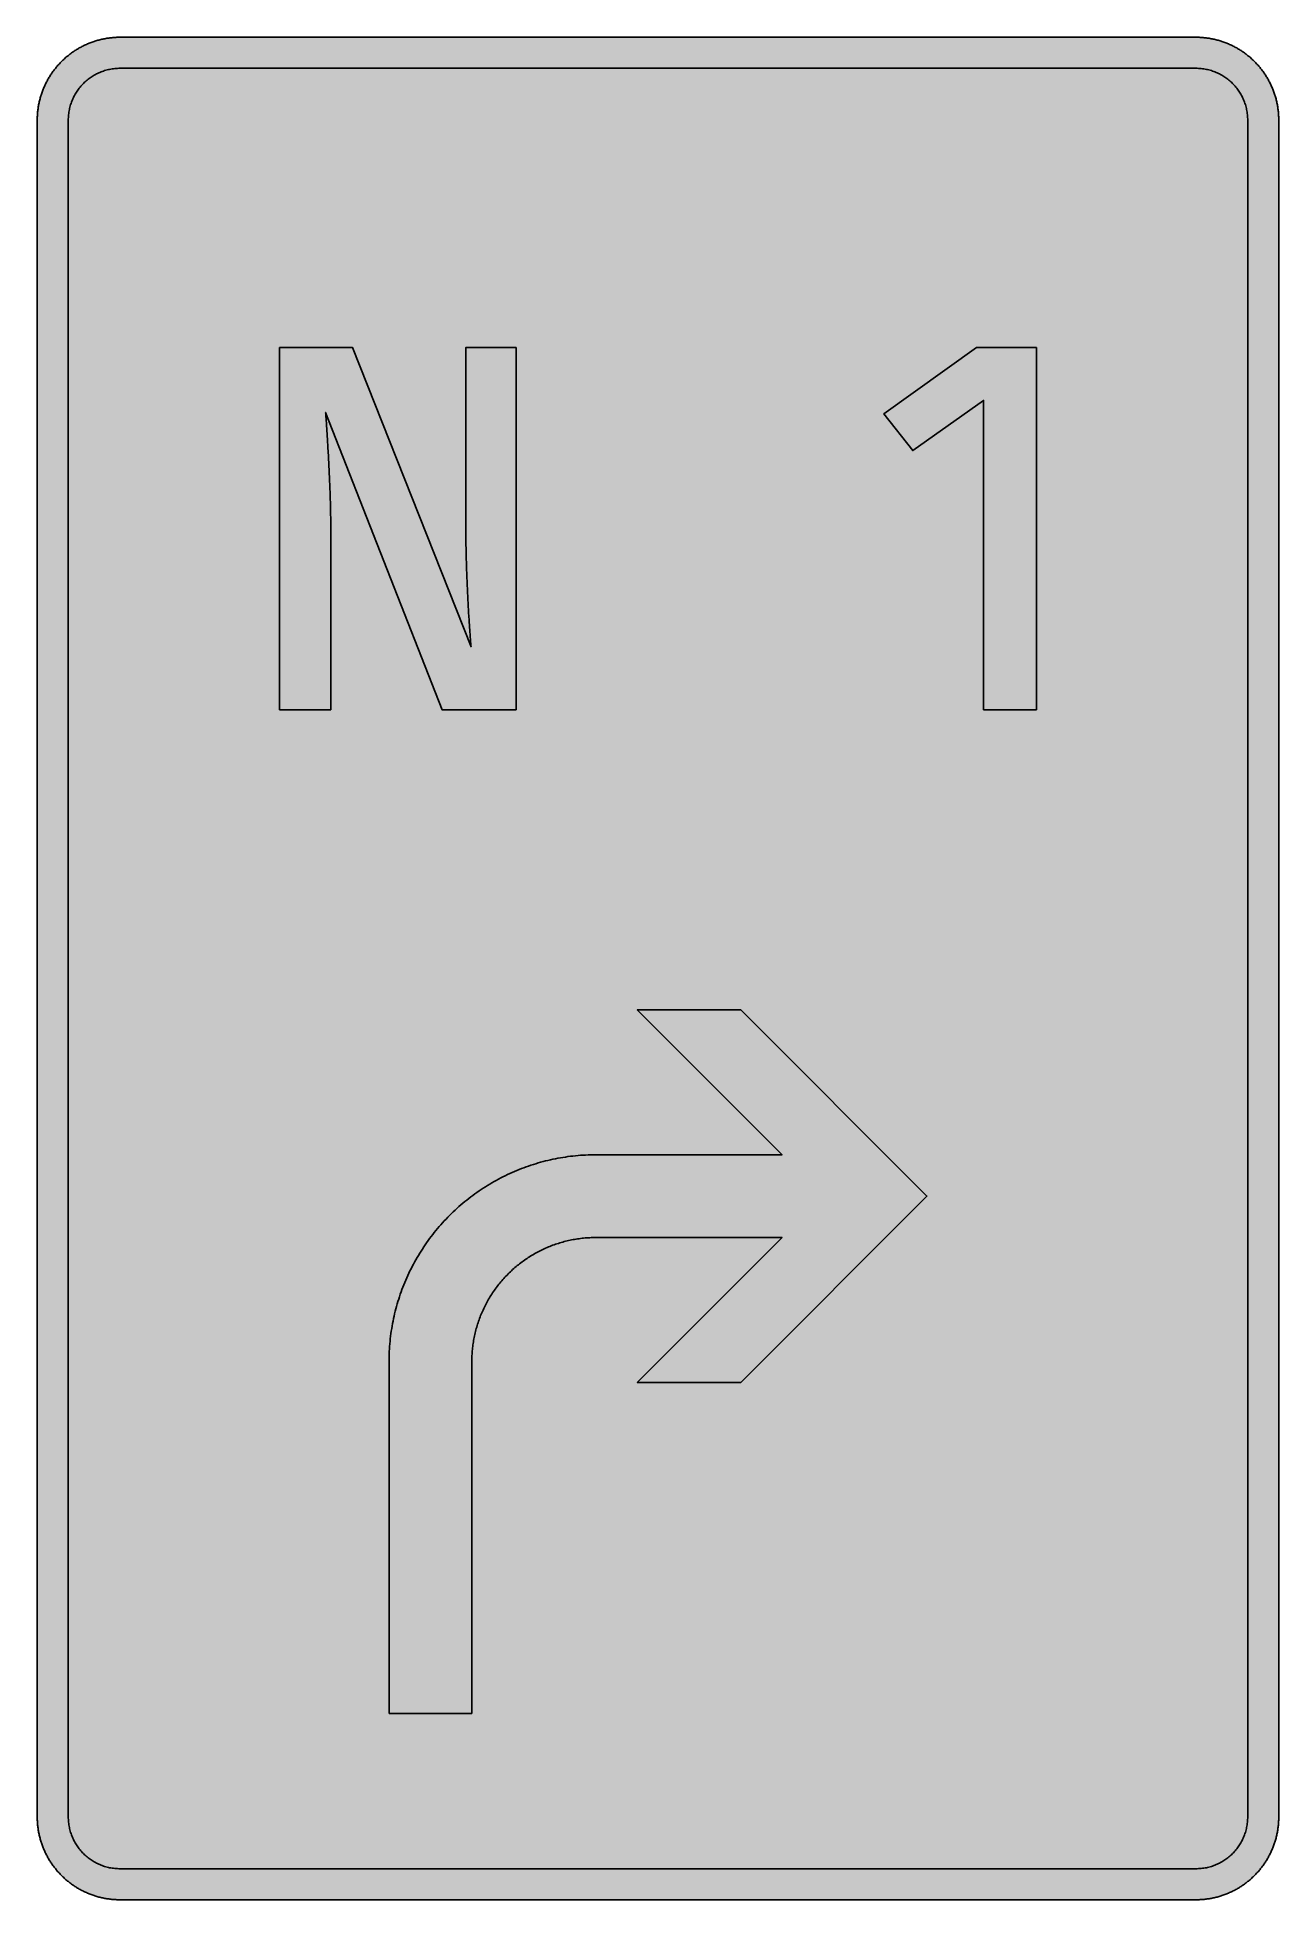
# Model space of a CAD drawing. Header units: millimetres. Extents: x 0 to 212, y 0 to 318.
import ezdxf

# ---------------------------------------------------------------- set-up
doc = ezdxf.new("R2010")
doc.units = ezdxf.units.MM

msp = doc.modelspace()

# ---------------------------------------------------------------- hatches: boundary and pattern name
for color, points in [(254, [(14.1633, 0.0536), (13.9878, 0.0533), (13.8125, 0.0559), (13.6373, 0.061), (13.462, 0.0686), (13.2893, 0.0787), (13.114, 0.0914), (12.9413, 0.1041), (12.7686, 0.1219), (12.5959, 0.1397), (12.4231, 0.16), (12.2504, 0.1829), (12.0777, 0.2057), (11.9075, 0.2337), (11.7373, 0.2616), (11.5672, 0.2921), (11.397, 0.3251), (11.2268, 0.3607), (11.0592, 0.3988), (10.8915, 0.4369), (10.7239, 0.4775), (10.5562, 0.5207), (10.3886, 0.5664), (10.2235, 0.6121), (10.0584, 0.6629), (9.8933, 0.7137), (9.7307, 0.7671), (9.5682, 0.8204), (9.4056, 0.8788), (9.2431, 0.9373), (9.083, 0.9982), (8.923, 1.0617), (8.763, 1.1252), (8.6055, 1.1938), (8.4455, 1.2624), (8.2906, 1.331), (8.1331, 1.4046), (7.9781, 1.4783), (7.8232, 1.5545), (7.6708, 1.6332), (7.5184, 1.7145), (7.366, 1.7958), (7.2161, 1.8796), (7.0663, 1.966), (6.919, 2.0523), (6.7716, 2.1438), (6.6243, 2.2352), (6.4795, 2.3266), (6.3348, 2.4232), (6.19, 2.5197), (6.0477, 2.6187), (5.908, 2.7178), (5.7683, 2.8194), (5.6286, 2.9235), (5.4915, 3.0302), (5.3543, 3.1369), (5.2197, 3.2461), (5.0851, 3.3579), (4.953, 3.4722), (4.8209, 3.5865), (4.6914, 3.7033), (4.5644, 3.8202), (4.4348, 3.9395), (4.3104, 4.0615), (4.1859, 4.1859), (4.0615, 4.3104), (3.9395, 4.4348), (3.8202, 4.5618), (3.7033, 4.6914), (3.5865, 4.8209), (3.4722, 4.953), (3.3579, 5.0851), (3.2487, 5.2197), (3.1369, 5.3543), (3.0302, 5.4915), (2.9235, 5.6286), (2.8194, 5.7683), (2.7178, 5.908), (2.6187, 6.0477), (2.5197, 6.19), (2.4232, 6.3348), (2.3266, 6.477), (2.2352, 6.6243), (2.1438, 6.7691), (2.0523, 6.9164), (1.966, 7.0663), (1.8796, 7.2161), (1.7958, 7.366), (1.7145, 7.5184), (1.6332, 7.6708), (1.5545, 7.8232), (1.4783, 7.9781), (1.4046, 8.1331), (1.331, 8.2906), (1.2598, 8.4455), (1.1913, 8.603), (1.1252, 8.763), (1.0592, 8.923), (0.9982, 9.083), (0.9373, 9.2431), (0.8763, 9.4056), (0.8204, 9.5682), (0.7645, 9.7307), (0.7112, 9.8933), (0.6604, 10.0584), (0.6121, 10.2235), (0.5639, 10.3911), (0.5207, 10.5562), (0.4775, 10.7239), (0.4343, 10.8915), (0.3962, 11.0592), (0.3607, 11.2268), (0.3251, 11.397), (0.2921, 11.5672), (0.2616, 11.7373), (0.2311, 11.9075), (0.2057, 12.0802), (0.1803, 12.2504), (0.1575, 12.4231), (0.1372, 12.5959), (0.1194, 12.7686), (0.1041, 12.9413), (0.0889, 13.1166), (0.0787, 13.2893), (0.0686, 13.4645), (0.061, 13.6373), (0.0559, 13.8125), (0.0508, 13.9878), (0.0508, 14.163), (0.0522, 303.4425), (0.0508, 303.6164), (0.0559, 303.7916), (0.061, 303.9669), (0.0686, 304.1396), (0.0787, 304.3149), (0.0889, 304.4876), (0.1041, 304.6628), (0.1194, 304.8356), (0.1372, 305.0083), (0.1575, 305.181), (0.1803, 305.3537), (0.2057, 305.5239), (0.2311, 305.6966), (0.2616, 305.8668), (0.2921, 306.037), (0.3251, 306.2072), (0.3607, 306.3748), (0.3962, 306.545), (0.4343, 306.7126), (0.4775, 306.8803), (0.5207, 307.0479), (0.5639, 307.213), (0.6121, 307.3781), (0.6604, 307.5432), (0.7112, 307.7083), (0.7645, 307.8734), (0.8204, 308.036), (0.8763, 308.1985), (0.9373, 308.3611), (0.9982, 308.5211), (1.0592, 308.6811), (1.1252, 308.8411), (1.1913, 308.9986), (1.2598, 309.1561), (1.331, 309.3136), (1.4046, 309.4685), (1.4783, 309.626), (1.5545, 309.7784), (1.6332, 309.9333), (1.7145, 310.0857), (1.7958, 310.2356), (1.8796, 310.388), (1.966, 310.5379), (2.0523, 310.6852), (2.1438, 310.8325), (2.2352, 310.9798), (2.3266, 311.1246), (2.4232, 311.2694), (2.5197, 311.4116), (2.6187, 311.5539), (2.7178, 311.6961), (2.8194, 311.8358), (2.9235, 311.9755), (3.0302, 312.1127), (3.1369, 312.2473), (3.2487, 312.3844), (3.3579, 312.5165), (3.4722, 312.6486), (3.5865, 312.7807), (3.7033, 312.9102), (3.8202, 313.0398), (3.9395, 313.1668), (4.0615, 313.2938), (4.1859, 313.4182), (4.3104, 313.5401), (4.4348, 313.6621), (4.5644, 313.784), (4.6914, 313.9008), (4.8209, 314.0177), (4.953, 314.132), (5.0851, 314.2437), (5.2197, 314.3555), (5.3543, 314.4647), (5.4915, 314.5739), (5.6286, 314.6781), (5.7683, 314.7822), (5.908, 314.8838), (6.0477, 314.9854), (6.19, 315.0845), (6.3348, 315.181), (6.4795, 315.275), (6.6243, 315.3689), (6.7716, 315.4604), (6.919, 315.5493), (7.0663, 315.6382), (7.2161, 315.7245), (7.366, 315.8084), (7.5184, 315.8896), (7.6708, 315.9709), (7.8232, 316.0471), (7.9781, 316.1233), (8.1331, 316.1995), (8.2906, 316.2706), (8.4455, 316.3418), (8.6055, 316.4103), (8.763, 316.4789), (8.923, 316.5424), (9.083, 316.6059), (9.2431, 316.6669), (9.4056, 316.7253), (9.5682, 316.7837), (9.7307, 316.8371), (9.8933, 316.8904), (10.0584, 316.9412), (10.2235, 316.992), (10.3886, 317.0377), (10.5562, 317.0834), (10.7239, 317.1266), (10.8915, 317.1673), (11.0592, 317.2079), (11.2268, 317.2435), (11.397, 317.279), (11.5672, 317.312), (11.7373, 317.3425), (11.9075, 317.3705), (12.0777, 317.3984), (12.2504, 317.4213), (12.4231, 317.4441), (12.5959, 317.4644), (12.7686, 317.4822), (12.9413, 317.5), (13.114, 317.5127), (13.2893, 317.5254), (13.462, 317.5356), (13.6373, 317.5432), (13.8125, 317.5483), (13.9878, 317.5508), (14.163, 317.5533), (197.6078, 317.5536), (197.7822, 317.5508), (197.9574, 317.5483), (198.1327, 317.5432), (198.3054, 317.5356), (198.4807, 317.5254), (198.6534, 317.5127), (198.8287, 317.5), (199.0014, 317.4822), (199.1741, 317.4644), (199.3468, 317.4441), (199.5195, 317.4213), (199.6897, 317.3984), (199.8624, 317.3705), (200.0326, 317.3425), (200.2028, 317.312), (200.373, 317.279), (200.5432, 317.2435), (200.7108, 317.2079), (200.8784, 317.1673), (201.0461, 317.1266), (201.2137, 317.0834), (201.3788, 317.0377), (201.5465, 316.992), (201.7116, 316.9412), (201.8767, 316.8904), (202.0392, 316.8371), (202.2018, 316.7837), (202.3643, 316.7253), (202.5269, 316.6669), (202.6869, 316.6059), (202.8469, 316.5424), (203.007, 316.4789), (203.167, 316.4103), (203.3245, 316.3418), (203.4794, 316.2706), (203.6369, 316.1995), (203.7918, 316.1233), (203.9468, 316.0471), (204.0992, 315.9709), (204.2516, 315.8896), (204.404, 315.8084), (204.5538, 315.7245), (204.7037, 315.6382), (204.8535, 315.5493), (205.0009, 315.4604), (205.1456, 315.3689), (205.293, 315.275), (205.4352, 315.181), (205.58, 315.0845), (205.7222, 314.9854), (205.8619, 314.8838), (206.0016, 314.7822), (206.1413, 314.6781), (206.2785, 314.5739), (206.4156, 314.4647), (206.5503, 314.3555), (206.6849, 314.2437), (206.817, 314.132), (206.949, 314.0177), (207.0786, 313.9008), (207.2081, 313.784), (207.3351, 313.6621), (207.4596, 313.5401), (207.584, 313.4182), (207.7085, 313.2938), (207.8304, 313.1668), (207.9498, 313.0398), (208.0666, 312.9102), (208.1835, 312.7807), (208.2978, 312.6486), (208.4121, 312.5165), (208.5238, 312.3844), (208.6331, 312.2473), (208.7397, 312.1127), (208.8464, 311.9755), (208.9506, 311.8358), (209.0522, 311.6961), (209.1512, 311.5539), (209.2503, 311.4116), (209.3468, 311.2694), (209.4433, 311.1246), (209.5348, 310.9798), (209.6262, 310.8325), (209.7176, 310.6852), (209.804, 310.5379), (209.8904, 310.388), (209.9742, 310.2356), (210.0555, 310.0857), (210.1367, 309.9333), (210.2155, 309.7784), (210.2917, 309.626), (210.3653, 309.4685), (210.439, 309.3136), (210.5076, 309.1561), (210.5762, 308.9986), (210.6447, 308.8411), (210.7082, 308.6811), (210.7717, 308.5211), (210.8327, 308.3611), (210.8911, 308.1985), (210.9495, 308.036), (211.0029, 307.8734), (211.0562, 307.7083), (211.107, 307.5432), (211.1578, 307.3781), (211.2035, 307.213), (211.2493, 307.0479), (211.2924, 306.8803), (211.3331, 306.7126), (211.3712, 306.545), (211.4093, 306.3748), (211.4448, 306.2072), (211.4779, 306.037), (211.5083, 305.8668), (211.5363, 305.6966), (211.5642, 305.5239), (211.5871, 305.3537), (211.6099, 305.181), (211.6303, 305.0083), (211.648, 304.8356), (211.6658, 304.6628), (211.6785, 304.4876), (211.6912, 304.3149), (211.7014, 304.1396), (211.709, 303.9669), (211.7141, 303.7916), (211.7166, 303.6164), (211.7166, 303.4411), (211.7189, 14.1647), (211.7166, 13.9878), (211.7141, 13.8125), (211.709, 13.6373), (211.7014, 13.4645), (211.6912, 13.2893), (211.6785, 13.1166), (211.6658, 12.9413), (211.648, 12.7686), (211.6303, 12.5959), (211.6099, 12.4231), (211.5871, 12.2504), (211.5642, 12.0802), (211.5363, 11.9075), (211.5083, 11.7373), (211.4779, 11.5672), (211.4448, 11.397), (211.4093, 11.2268), (211.3712, 11.0592), (211.3331, 10.8915), (211.2924, 10.7239), (211.2493, 10.5562), (211.2035, 10.3911), (211.1578, 10.2235), (211.107, 10.0584), (211.0562, 9.8933), (211.0029, 9.7307), (210.9495, 9.5682), (210.8911, 9.4056), (210.8327, 9.2431), (210.7717, 9.083), (210.7082, 8.923), (210.6447, 8.763), (210.5762, 8.603), (210.5076, 8.4455), (210.439, 8.2906), (210.3653, 8.1331), (210.2917, 7.9781), (210.2155, 7.8232), (210.1367, 7.6708), (210.0555, 7.5184), (209.9742, 7.366), (209.8904, 7.2161), (209.804, 7.0663), (209.7176, 6.9164), (209.6262, 6.7691), (209.5348, 6.6243), (209.4433, 6.477), (209.3468, 6.3348), (209.2503, 6.19), (209.1512, 6.0477), (209.0522, 5.908), (208.9506, 5.7683), (208.8464, 5.6286), (208.7397, 5.4915), (208.6331, 5.3543), (208.5238, 5.2197), (208.4121, 5.0851), (208.2978, 4.953), (208.1835, 4.8209), (208.0666, 4.6914), (207.9498, 4.5618), (207.8304, 4.4348), (207.7085, 4.3104), (207.584, 4.1859), (207.4596, 4.0615), (207.3351, 3.9395), (207.2081, 3.8202), (207.0786, 3.7033), (206.949, 3.5865), (206.817, 3.4722), (206.6849, 3.3579), (206.5503, 3.2461), (206.4156, 3.1369), (206.2785, 3.0302), (206.1413, 2.9235), (206.0016, 2.8194), (205.8619, 2.7178), (205.7222, 2.6187), (205.58, 2.5197), (205.4352, 2.4232), (205.293, 2.3266), (205.1456, 2.2352), (205.0009, 2.1438), (204.8535, 2.0523), (204.7037, 1.966), (204.5538, 1.8796), (204.404, 1.7958), (204.2516, 1.7145), (204.0992, 1.6332), (203.9468, 1.5545), (203.7918, 1.4783), (203.6369, 1.4046), (203.4794, 1.331), (203.3245, 1.2624), (203.167, 1.1938), (203.007, 1.1252), (202.8469, 1.0617), (202.6869, 0.9982), (202.5269, 0.9373), (202.3643, 0.8788), (202.2018, 0.8204), (202.0392, 0.7671), (201.8767, 0.7137), (201.7116, 0.6629), (201.5465, 0.6121), (201.3788, 0.5664), (201.2137, 0.5207), (201.0461, 0.4775), (200.8784, 0.4369), (200.7108, 0.3988), (200.5432, 0.3607), (200.373, 0.3251), (200.2028, 0.2921), (200.0326, 0.2616), (199.8624, 0.2337), (199.6897, 0.2057), (199.5195, 0.1829), (199.3468, 0.16), (199.1741, 0.1397), (199.0014, 0.1219), (198.8287, 0.1041), (198.6534, 0.0914), (198.4807, 0.0787), (198.3054, 0.0686), (198.1327, 0.061), (197.9574, 0.0559), (197.7822, 0.0533), (197.6069, 0.0533)]), (104, [(14.1633, 5.3453), (13.9344, 5.3467), (13.7084, 5.3543), (13.4849, 5.3696), (13.2613, 5.3899), (13.0378, 5.4153), (12.8194, 5.4458), (12.6009, 5.4813), (12.385, 5.522), (12.1717, 5.5702), (11.9583, 5.621), (11.7475, 5.6794), (11.5392, 5.7404), (11.3335, 5.8064), (11.1303, 5.8801), (10.9296, 5.9563), (10.729, 6.0376), (10.5334, 6.1239), (10.3378, 6.2128), (10.1473, 6.3094), (9.9593, 6.4084), (9.7714, 6.5126), (9.5885, 6.6218), (9.4082, 6.7335), (9.2304, 6.8504), (9.0576, 6.9698), (8.8849, 7.0968), (8.7173, 7.2238), (8.5522, 7.3584), (8.3896, 7.4955), (8.2321, 7.6352), (8.0772, 7.78), (7.9273, 7.9273), (7.7775, 8.0772), (7.6352, 8.2321), (7.493, 8.3922), (7.3558, 8.5522), (7.2238, 8.7173), (7.0942, 8.8875), (6.9698, 9.0576), (6.8504, 9.2329), (6.7335, 9.4107), (6.6192, 9.591), (6.5126, 9.7739), (6.4084, 9.9593), (6.3068, 10.1473), (6.2128, 10.3403), (6.1214, 10.5334), (6.035, 10.7315), (5.9538, 10.9296), (5.8776, 11.1303), (5.8064, 11.3335), (5.7404, 11.5418), (5.6769, 11.75), (5.621, 11.9583), (5.5677, 12.1717), (5.522, 12.385), (5.4813, 12.6009), (5.4432, 12.8194), (5.4127, 13.0404), (5.3873, 13.2613), (5.3696, 13.4849), (5.3543, 13.7084), (5.3467, 13.937), (5.3416, 14.163), (5.3439, 303.4425), (5.3467, 303.6697), (5.3543, 303.8958), (5.3696, 304.1193), (5.3873, 304.3428), (5.4127, 304.5638), (5.4432, 304.7848), (5.4813, 305.0032), (5.522, 305.2191), (5.5677, 305.4325), (5.621, 305.6458), (5.6769, 305.8541), (5.7404, 306.0624), (5.8064, 306.2707), (5.8776, 306.4739), (5.9538, 306.6745), (6.035, 306.8726), (6.1214, 307.0708), (6.2128, 307.2638), (6.3068, 307.4568), (6.4084, 307.6448), (6.5126, 307.8302), (6.6192, 308.0131), (6.7335, 308.1934), (6.8504, 308.3712), (6.9698, 308.5465), (7.0942, 308.7167), (7.2238, 308.8869), (7.3558, 309.052), (7.493, 309.212), (7.6352, 309.372), (7.7775, 309.5269), (7.9273, 309.6768), (8.0772, 309.8241), (8.2321, 309.9689), (8.3896, 310.1086), (8.5522, 310.2458), (8.7173, 310.3804), (8.8849, 310.5074), (9.0576, 310.6344), (9.2304, 310.7538), (9.4082, 310.8706), (9.5885, 310.9824), (9.7714, 311.0916), (9.9593, 311.1957), (10.1473, 311.2948), (10.3378, 311.3913), (10.5334, 311.4802), (10.729, 311.5666), (10.9296, 311.6478), (11.1303, 311.7266), (11.3335, 311.7977), (11.5392, 311.8637), (11.7475, 311.9272), (11.9583, 311.9831), (12.1717, 312.0339), (12.385, 312.0822), (12.6009, 312.1228), (12.8194, 312.1584), (13.0378, 312.1889), (13.2613, 312.2143), (13.4849, 312.2346), (13.7084, 312.2498), (13.9344, 312.2574), (14.163, 312.26), (197.6078, 312.262), (197.833, 312.2574), (198.0616, 312.2498), (198.2851, 312.2346), (198.5086, 312.2143), (198.7296, 312.1889), (198.9506, 312.1584), (199.169, 312.1228), (199.3849, 312.0822), (199.5983, 312.0339), (199.8116, 311.9831), (200.0199, 311.9272), (200.2282, 311.8637), (200.4365, 311.7977), (200.6397, 311.7266), (200.8403, 311.6478), (201.0385, 311.5666), (201.2366, 311.4802), (201.4296, 311.3913), (201.6227, 311.2948), (201.8106, 311.1957), (201.996, 311.0916), (202.1789, 310.9824), (202.3593, 310.8706), (202.5371, 310.7538), (202.7123, 310.6344), (202.8825, 310.5074), (203.0527, 310.3804), (203.2178, 310.2458), (203.3778, 310.1086), (203.5378, 309.9689), (203.6928, 309.8241), (203.8426, 309.6768), (203.9899, 309.5269), (204.1347, 309.372), (204.2744, 309.212), (204.4116, 309.052), (204.5462, 308.8869), (204.6732, 308.7167), (204.8002, 308.5465), (204.9196, 308.3712), (205.0364, 308.1934), (205.1482, 308.0131), (205.2574, 307.8302), (205.3615, 307.6448), (205.4606, 307.4568), (205.5571, 307.2638), (205.646, 307.0708), (205.7324, 306.8726), (205.8137, 306.6745), (205.8899, 306.4739), (205.9635, 306.2707), (206.0296, 306.0624), (206.0905, 305.8541), (206.1489, 305.6458), (206.1997, 305.4325), (206.248, 305.2191), (206.2886, 305.0032), (206.3242, 304.7848), (206.3547, 304.5638), (206.3801, 304.3428), (206.4004, 304.1193), (206.4156, 303.8958), (206.4233, 303.6697), (206.4258, 303.4411), (206.4272, 14.1647), (206.4233, 13.937), (206.4156, 13.7084), (206.4004, 13.4849), (206.3801, 13.2613), (206.3547, 13.0404), (206.3242, 12.8194), (206.2886, 12.6009), (206.248, 12.385), (206.1997, 12.1717), (206.1489, 11.9583), (206.0905, 11.75), (206.0296, 11.5418), (205.9635, 11.3335), (205.8899, 11.1303), (205.8137, 10.9296), (205.7324, 10.7315), (205.646, 10.5334), (205.5571, 10.3403), (205.4606, 10.1473), (205.3615, 9.9593), (205.2574, 9.7739), (205.1482, 9.591), (205.0364, 9.4107), (204.9196, 9.2329), (204.8002, 9.0576), (204.6732, 8.8875), (204.5462, 8.7173), (204.4116, 8.5522), (204.2744, 8.3922), (204.1347, 8.2321), (203.9899, 8.0772), (203.8426, 7.9273), (203.6928, 7.78), (203.5378, 7.6352), (203.3778, 7.4955), (203.2178, 7.3584), (203.0527, 7.2238), (202.8825, 7.0968), (202.7123, 6.9698), (202.5371, 6.8504), (202.3593, 6.7335), (202.1789, 6.6218), (201.996, 6.5126), (201.8106, 6.4084), (201.6227, 6.3094), (201.4296, 6.2128), (201.2366, 6.1239), (201.0385, 6.0376), (200.8403, 5.9563), (200.6397, 5.8801), (200.4365, 5.8064), (200.2282, 5.7404), (200.0199, 5.6794), (199.8116, 5.621), (199.5983, 5.5702), (199.3849, 5.522), (199.169, 5.4813), (198.9506, 5.4458), (198.7296, 5.4153), (198.5086, 5.3899), (198.2851, 5.3696), (198.0616, 5.3543), (197.833, 5.3467), (197.6069, 5.3442)]), (254, [(81.6762, 202.9008), (81.6762, 264.637), (73.1213, 264.637), (73.1213, 234.3863), (73.1215, 233.8883), (73.1215, 233.3955), (73.1266, 232.9002), (73.1291, 232.4075), (73.1342, 231.9172), (73.1418, 231.427), (73.1495, 230.9419), (73.1571, 230.4567), (73.1672, 229.9741), (73.1774, 229.4941), (73.1901, 229.0166), (73.2003, 228.5416), (73.2155, 228.0717), (73.2282, 227.6043), (73.2434, 227.142), (73.2587, 226.6823), (73.2739, 226.2276), (73.2892, 225.7755), (73.3069, 225.3285), (73.3247, 224.8891), (73.3425, 224.4522), (73.3603, 224.0204), (73.3806, 223.5962), (73.3984, 223.1771), (73.4187, 222.7631), (73.439, 222.3541), (73.4593, 221.9554), (73.4797, 221.5591), (73.5, 221.173), (73.5203, 220.792), (73.5406, 220.4187), (73.5609, 220.0529), (73.5813, 219.6948), (73.6016, 219.3468), (73.6219, 219.0039), (73.6422, 218.6711), (73.6625, 218.346), (73.6829, 218.0311), (73.7032, 217.7237), (73.7235, 217.4265), (73.7413, 217.1395), (73.7616, 216.8601), (73.7794, 216.5934), (73.7972, 216.3343), (73.8149, 216.088), (73.8327, 215.8492), (73.848, 215.6231), (73.8632, 215.4098), (73.8784, 215.2066), (73.8937, 215.0135), (73.9064, 214.8332), (73.9216, 214.6656), (73.9318, 214.5081), (73.9445, 214.3658), (73.9546, 214.2338), (73.9648, 214.1169), (73.9724, 214.0102), (73.98, 213.9188), (73.9877, 213.8401), (73.9927, 213.7766), (73.9953, 213.7258), (74.0004, 213.6877), (74.0004, 213.6673), (74.0029, 213.6597), (53.8067, 264.637), (41.3713, 264.637), (41.3713, 202.9008), (50.1026, 202.9008), (50.1026, 233.1515), (50.1015, 233.5657), (50.099, 233.9848), (50.0964, 234.4064), (50.0913, 234.8332), (50.0863, 235.2624), (50.0786, 235.6942), (50.071, 236.126), (50.0634, 236.5604), (50.0532, 236.9972), (50.0431, 237.4367), (50.0329, 237.8735), (50.0202, 238.313), (50.0075, 238.7524), (49.9923, 239.1918), (49.9796, 239.6312), (49.9643, 240.0681), (49.9466, 240.505), (49.9313, 240.9393), (49.9135, 241.3737), (49.8958, 241.8029), (49.878, 242.2322), (49.8602, 242.6589), (49.8424, 243.0805), (49.8221, 243.4996), (49.8018, 243.9162), (49.784, 244.3277), (49.7637, 244.7341), (49.7434, 245.1354), (49.723, 245.5316), (49.7027, 245.9228), (49.6799, 246.3089), (49.6595, 246.6873), (49.6392, 247.0607), (49.6189, 247.4265), (49.5986, 247.7872), (49.5783, 248.1377), (49.5579, 248.4806), (49.5376, 248.8184), (49.5173, 249.1435), (49.4995, 249.4636), (49.4792, 249.7709), (49.4614, 250.0732), (49.4411, 250.3627), (49.4233, 250.6421), (49.4055, 250.9114), (49.3903, 251.1704), (49.3725, 251.4194), (49.3573, 251.6556), (49.342, 251.8791), (49.3268, 252.0925), (49.3141, 252.2906), (49.3014, 252.4785), (49.2887, 252.6538), (49.276, 252.8138), (49.2658, 252.9611), (49.2582, 253.0932), (49.2481, 253.2126), (49.2404, 253.3167), (49.2354, 253.4056), (49.2303, 253.4793), (49.2252, 253.5352), (49.2227, 253.5784), (49.2201, 253.6038), (49.2201, 253.6114), (69.0644, 202.9008)]), (254, [(161.404, 202.9008), (170.3998, 202.9008), (170.3998, 264.637), (160.1692, 264.637), (144.3824, 253.3481), (149.3213, 247.0863), (161.404, 255.6411)]), (254, [(60.0244, 31.8036), (60.0244, 91.7758), (60.0253, 92.2122), (60.0329, 92.6516), (60.0481, 93.0885), (60.0659, 93.5228), (60.0913, 93.9597), (60.1193, 94.394), (60.1548, 94.8284), (60.1955, 95.2602), (60.2412, 95.692), (60.292, 96.1238), (60.3479, 96.5556), (60.4088, 96.9848), (60.4774, 97.4115), (60.5485, 97.8383), (60.6247, 98.265), (60.7085, 98.6892), (60.7949, 99.1108), (60.8863, 99.5324), (60.9854, 99.9541), (61.087, 100.3732), (61.1962, 100.7897), (61.308, 101.2063), (61.4248, 101.6203), (61.5493, 102.0343), (61.6763, 102.4458), (61.8084, 102.8548), (61.9455, 103.2637), (62.0903, 103.6701), (62.2376, 104.074), (62.39, 104.4753), (62.5475, 104.8766), (62.7101, 105.2754), (62.8752, 105.6716), (63.0479, 106.0653), (63.2257, 106.4565), (63.406, 106.8476), (63.5914, 107.2363), (63.7845, 107.6223), (63.9801, 108.0059), (64.1807, 108.3869), (64.3839, 108.7653), (64.5947, 109.1413), (64.8081, 109.5146), (65.0291, 109.8855), (65.2526, 110.2563), (65.4812, 110.6221), (65.7123, 110.9853), (65.9511, 111.346), (66.1924, 111.7041), (66.4388, 112.0597), (66.6902, 112.4128), (66.9468, 112.7633), (67.2059, 113.1087), (67.47, 113.4542), (67.7393, 113.7945), (68.0136, 114.1324), (68.2904, 114.4676), (68.5724, 114.7978), (68.8594, 115.1255), (69.149, 115.4532), (69.4461, 115.7732), (69.7433, 116.0932), (70.0481, 116.4082), (70.3555, 116.7206), (70.6679, 117.028), (70.9828, 117.3302), (71.3029, 117.6299), (71.6229, 117.9246), (71.948, 118.2167), (72.2782, 118.5037), (72.6084, 118.7856), (72.9437, 119.0625), (73.2815, 119.3368), (73.6219, 119.6061), (73.9673, 119.8702), (74.3128, 120.1293), (74.6633, 120.3858), (75.0164, 120.6348), (75.372, 120.8837), (75.7301, 121.125), (76.0908, 121.3612), (76.454, 121.5949), (76.8198, 121.8235), (77.1881, 122.047), (77.5614, 122.2654), (77.9348, 122.4813), (78.3107, 122.6896), (78.6892, 122.8954), (79.0702, 123.096), (79.4537, 123.2916), (79.8398, 123.4821), (80.2284, 123.6701), (80.6171, 123.8504), (81.0108, 124.0282), (81.4045, 124.1984), (81.8007, 124.366), (82.1995, 124.5286), (82.6008, 124.6861), (83.0021, 124.8385), (83.406, 124.9858), (83.8124, 125.128), (84.2213, 125.2677), (84.6303, 125.3998), (85.0417, 125.5268), (85.4532, 125.6487), (85.8698, 125.7681), (86.2838, 125.8799), (86.7029, 125.9891), (87.122, 126.0907), (87.5411, 126.1872), (87.9627, 126.2812), (88.3869, 126.3675), (88.8111, 126.4514), (89.2378, 126.5276), (89.6645, 126.5987), (90.0913, 126.6647), (90.5205, 126.7282), (90.9523, 126.7841), (91.3816, 126.8349), (91.8134, 126.8806), (92.2477, 126.9187), (92.6821, 126.9543), (93.1164, 126.9848), (93.5507, 127.0102), (93.9876, 127.0279), (94.4245, 127.0406), (94.8639, 127.0508), (95.3008, 127.0533), (127.0522, 127.0536), (102.3578, 151.7481), (119.9967, 151.7481), (151.7467, 119.9981), (119.9967, 88.2481), (102.3578, 88.2481), (127.0522, 112.9425), (95.3022, 112.9425), (95.0392, 112.9386), (94.775, 112.9335), (94.5134, 112.9259), (94.2518, 112.9157), (93.9902, 112.9005), (93.7285, 112.8827), (93.4695, 112.8624), (93.2104, 112.837), (92.9488, 112.809), (92.6922, 112.7785), (92.4331, 112.7455), (92.1766, 112.71), (91.9201, 112.6693), (91.6635, 112.6261), (91.407, 112.5804), (91.153, 112.5296), (90.899, 112.4788), (90.645, 112.4229), (90.3935, 112.3645), (90.1421, 112.3036), (89.8906, 112.2375), (89.6417, 112.1715), (89.3928, 112.1004), (89.1464, 112.0267), (88.9, 111.9505), (88.6536, 111.8692), (88.4098, 111.7879), (88.1659, 111.7016), (87.9221, 111.6127), (87.6808, 111.5212), (87.442, 111.4273), (87.2007, 111.3307), (86.9645, 111.2291), (86.7283, 111.125), (86.4921, 111.0209), (86.2584, 110.9116), (86.0247, 110.7999), (85.7936, 110.6856), (85.5624, 110.5662), (85.3338, 110.4468), (85.1078, 110.3249), (84.8817, 110.1979), (84.6582, 110.0684), (84.4347, 109.9388), (84.2137, 109.8042), (83.9927, 109.667), (83.7743, 109.5273), (83.5584, 109.3851), (83.3425, 109.2378), (83.1291, 109.0905), (82.9183, 108.9406), (82.71, 108.7882), (82.5017, 108.6307), (82.2935, 108.4732), (82.0903, 108.3107), (81.8871, 108.1481), (81.6864, 107.9805), (81.4883, 107.8103), (81.2902, 107.6401), (81.0946, 107.4649), (80.9015, 107.2871), (80.711, 107.1093), (80.5205, 106.9264), (80.3351, 106.741), (80.1497, 106.553), (79.9668, 106.365), (79.7865, 106.1745), (79.6112, 105.9815), (79.436, 105.7859), (79.2632, 105.5878), (79.0956, 105.3897), (78.928, 105.189), (78.7654, 104.9858), (78.6028, 104.7801), (78.4454, 104.5743), (78.2879, 104.3661), (78.1355, 104.1578), (77.9856, 103.9444), (77.8358, 103.7311), (77.691, 103.5177), (77.5487, 103.2993), (77.409, 103.0834), (77.2719, 102.8624), (77.1373, 102.6414), (77.0052, 102.4179), (76.8782, 102.1944), (76.7512, 101.9683), (76.6293, 101.7397), (76.5073, 101.5111), (76.3905, 101.2825), (76.2762, 101.0514), (76.1644, 100.8177), (76.0552, 100.584), (75.9485, 100.3478), (75.8469, 100.1116), (75.7453, 99.8728), (75.6488, 99.634), (75.5548, 99.3953), (75.4634, 99.154), (75.3745, 98.9101), (75.2881, 98.6663), (75.2069, 98.4225), (75.1256, 98.1761), (75.0494, 97.9297), (74.9757, 97.6833), (74.9046, 97.4344), (74.8386, 97.1829), (74.7725, 96.934), (74.7116, 96.6826), (74.6531, 96.4286), (74.5973, 96.1771), (74.5439, 95.9231), (74.4957, 95.6691), (74.4499, 95.4126), (74.4068, 95.156), (74.3661, 94.8995), (74.3306, 94.6429), (74.295, 94.3839), (74.2645, 94.1248), (74.2391, 93.8657), (74.2137, 93.6066), (74.1934, 93.345), (74.1756, 93.0859), (74.1604, 92.8243), (74.1477, 92.5627), (74.1401, 92.3011), (74.135, 92.0369), (74.135, 91.7753), (74.1355, 31.8036)])]:
    msp.add_hatch(color=color).paths.add_polyline_path(points)
h = msp.add_hatch(color=254)
edge = h.paths.add_edge_path()
edge.add_line((127.8019, 233.6807), (127.7976, 232.7834))
edge.add_line((127.7976, 232.7834), (127.7925, 231.9096))
edge.add_line((127.7925, 231.9096), (127.7823, 231.0536))
edge.add_line((127.7823, 231.0536), (127.7696, 230.2205))
edge.add_line((127.7696, 230.2205), (127.7518, 229.4052))
edge.add_line((127.7518, 229.4052), (127.729, 228.6102))
edge.add_line((127.729, 228.6102), (127.7036, 227.8329))
edge.add_line((127.7036, 227.8329), (127.6731, 227.076))
edge.add_line((127.6731, 227.076), (127.6401, 226.3394))
edge.add_line((127.6401, 226.3394), (127.5994, 225.6206))
edge.add_line((127.5994, 225.6206), (127.5588, 224.9195))
edge.add_line((127.5588, 224.9195), (127.5105, 224.2363))
edge.add_line((127.5105, 224.2363), (127.4597, 223.5733))
edge.add_line((127.4597, 223.5733), (127.4039, 222.9256))
edge.add_line((127.4039, 222.9256), (127.3429, 222.2983))
edge.add_line((127.3429, 222.2983), (127.2794, 221.6861))
edge.add_line((127.2794, 221.6861), (127.2083, 221.0918))
edge.add_line((127.2083, 221.0918), (127.1346, 220.5152))
edge.add_line((127.1346, 220.5152), (127.0584, 219.9564))
edge.add_line((127.0584, 219.9564), (126.9746, 219.4128))
edge.add_line((126.9746, 219.4128), (126.8857, 218.887))
edge.add_line((126.8857, 218.887), (126.7943, 218.3765))
edge.add_line((126.7943, 218.3765), (126.6977, 217.8837))
edge.add_line((126.6977, 217.8837), (126.5961, 217.4062))
edge.add_line((126.5961, 217.4062), (126.4895, 216.9439))
edge.add_line((126.4895, 216.9439), (126.3777, 216.4969))
edge.add_line((126.3777, 216.4969), (126.2609, 216.0651))
edge.add_line((126.2609, 216.0651), (126.1415, 215.6511))
edge.add_line((126.1415, 215.6511), (126.0145, 215.2498))
edge.add_line((126.0145, 215.2498), (125.8849, 214.8637))
edge.add_line((125.8849, 214.8637), (125.7478, 214.4903))
edge.add_line((125.7478, 214.4903), (125.6055, 214.1322))
edge.add_line((125.6055, 214.1322), (125.4608, 213.7893))
edge.add_line((125.4608, 213.7893), (125.3084, 213.4616))
edge.add_line((125.3084, 213.4616), (125.1534, 213.1441))
edge.add_line((125.1534, 213.1441), (124.9909, 212.8418))
edge.add_line((124.9909, 212.8418), (124.8232, 212.5548))
edge.add_line((124.8232, 212.5548), (124.6505, 212.278))
edge.add_line((124.6505, 212.278), (124.4727, 212.0163))
edge.add_line((124.4727, 212.0163), (124.2898, 211.7649))
edge.add_line((124.2898, 211.7649), (124.1019, 211.5287))
edge.add_line((124.1019, 211.5287), (123.9088, 211.3026))
edge.add_line((123.9088, 211.3026), (123.7082, 211.0918))
edge.add_line((123.7082, 211.0918), (123.505, 210.8911))
edge.add_line((123.505, 210.8911), (123.2941, 210.7006))
edge.add_line((123.2941, 210.7006), (123.0782, 210.5228))
edge.add_line((123.0782, 210.5228), (122.8573, 210.3577))
edge.add_line((122.8573, 210.3577), (122.6287, 210.2028))
edge.add_line((122.6287, 210.2028), (122.395, 210.058))
edge.add_line((122.395, 210.058), (122.1562, 209.9234))
edge.add_line((122.1562, 209.9234), (121.9124, 209.8015))
edge.add_line((121.9124, 209.8015), (121.6609, 209.6897))
edge.add_line((121.6609, 209.6897), (121.4044, 209.5856))
edge.add_line((121.4044, 209.5856), (121.1428, 209.4941))
edge.add_line((121.1428, 209.4941), (120.8761, 209.4103))
edge.add_line((120.8761, 209.4103), (120.6017, 209.3392))
edge.add_line((120.6017, 209.3392), (120.3198, 209.2757))
edge.add_line((120.3198, 209.2757), (120.0353, 209.2198))
edge.add_line((120.0353, 209.2198), (119.7432, 209.1741))
edge.add_line((119.7432, 209.1741), (119.4435, 209.1385))
edge.add_line((119.4435, 209.1385), (119.1387, 209.108))
edge.add_line((119.1387, 209.108), (118.8288, 209.0877))
edge.add_line((118.8288, 209.0877), (118.5113, 209.0776))
edge.add_line((118.5113, 209.0776), (118.1862, 209.0725))
edge.add_line((118.1862, 209.0725), (117.8636, 209.0776))
edge.add_line((117.8636, 209.0776), (117.5461, 209.0928))
edge.add_line((117.5461, 209.0928), (117.2362, 209.1157))
edge.add_line((117.2362, 209.1157), (116.9314, 209.1512))
edge.add_line((116.9314, 209.1512), (116.6317, 209.1944))
edge.add_line((116.6317, 209.1944), (116.3396, 209.2503))
edge.add_line((116.3396, 209.2503), (116.0551, 209.3138))
edge.add_line((116.0551, 209.3138), (115.7732, 209.39))
edge.add_line((115.7732, 209.39), (115.4989, 209.4738))
edge.add_line((115.4989, 209.4738), (115.2322, 209.5703))
edge.add_line((115.2322, 209.5703), (114.9706, 209.677))
edge.add_line((114.9706, 209.677), (114.714, 209.7938))
edge.add_line((114.714, 209.7938), (114.4626, 209.9234))
edge.add_line((114.4626, 209.9234), (114.2187, 210.0631))
edge.add_line((114.2187, 210.0631), (113.98, 210.2129))
edge.add_line((113.98, 210.2129), (113.7463, 210.3755))
edge.add_line((113.7463, 210.3755), (113.5177, 210.5482))
edge.add_line((113.5177, 210.5482), (113.2967, 210.7336))
edge.add_line((113.2967, 210.7336), (113.0808, 210.9292))
edge.add_line((113.0808, 210.9292), (112.87, 211.1375))
edge.add_line((112.87, 211.1375), (112.6668, 211.3585))
edge.add_line((112.6668, 211.3585), (112.4661, 211.5922))
edge.add_line((112.4661, 211.5922), (112.2731, 211.836))
edge.add_line((112.2731, 211.836), (112.0851, 212.0925))
edge.add_line((112.0851, 212.0925), (111.8997, 212.3592))
edge.add_line((111.8997, 212.3592), (111.7244, 212.6412))
edge.add_line((111.7244, 212.6412), (111.5517, 212.9358))
edge.add_line((111.5517, 212.9358), (111.3841, 213.2406))
edge.add_line((111.3841, 213.2406), (111.2215, 213.5607))
edge.add_line((111.2215, 213.5607), (111.0666, 213.8934))
edge.add_line((111.0666, 213.8934), (110.9142, 214.2388))
edge.add_line((110.9142, 214.2388), (110.7669, 214.597))
edge.add_line((110.7669, 214.597), (110.6272, 214.9678))
edge.add_line((110.6272, 214.9678), (110.49, 215.3539))
edge.add_line((110.49, 215.3539), (110.3605, 215.7501))
edge.add_line((110.3605, 215.7501), (110.2335, 216.1616))
edge.add_line((110.2335, 216.1616), (110.1115, 216.5883))
edge.add_line((110.1115, 216.5883), (109.9972, 217.0278))
edge.add_line((109.9972, 217.0278), (109.8855, 217.4824))
edge.add_line((109.8855, 217.4824), (109.7788, 217.9498))
edge.add_line((109.7788, 217.9498), (109.6772, 218.4298))
edge.add_line((109.6772, 218.4298), (109.5807, 218.9251))
edge.add_line((109.5807, 218.9251), (109.4892, 219.4357))
edge.add_line((109.4892, 219.4357), (109.4003, 219.9615))
edge.add_line((109.4003, 219.9615), (109.3165, 220.4999))
edge.add_line((109.3165, 220.4999), (109.2403, 221.0537))
edge.add_line((109.2403, 221.0537), (109.1667, 221.6226))
edge.add_line((109.1667, 221.6226), (109.0955, 222.2068))
edge.add_line((109.0955, 222.2068), (109.032, 222.8063))
edge.add_line((109.032, 222.8063), (108.9711, 223.4209))
edge.add_line((108.9711, 223.4209), (108.9152, 224.0509))
edge.add_line((108.9152, 224.0509), (108.8644, 224.696))
edge.add_line((108.8644, 224.696), (108.8161, 225.3564))
edge.add_line((108.8161, 225.3564), (108.7755, 226.0321))
edge.add_line((108.7755, 226.0321), (108.7349, 226.7229))
edge.add_line((108.7349, 226.7229), (108.7018, 227.4316))
edge.add_line((108.7018, 227.4316), (108.6714, 228.1555))
edge.add_line((108.6714, 228.1555), (108.646, 228.8946))
edge.add_line((108.646, 228.8946), (108.6231, 229.6516))
edge.add_line((108.6231, 229.6516), (108.6053, 230.4237))
edge.add_line((108.6053, 230.4237), (108.5926, 231.2137))
edge.add_line((108.5926, 231.2137), (108.5825, 232.0188))
edge.add_line((108.5825, 232.0188), (108.5774, 232.8393))
edge.add_line((108.5774, 232.8393), (108.5748, 233.68))
edge.add_line((108.5748, 233.68), (108.5774, 234.5334))
edge.add_line((108.5774, 234.5334), (108.5825, 235.3716))
edge.add_line((108.5825, 235.3716), (108.5926, 236.1921))
edge.add_line((108.5926, 236.1921), (108.6079, 236.9947))
edge.add_line((108.6079, 236.9947), (108.6256, 237.7821))
edge.add_line((108.6256, 237.7821), (108.6485, 238.5492))
edge.add_line((108.6485, 238.5492), (108.6764, 239.301))
edge.add_line((108.6764, 239.301), (108.7095, 240.0376))
edge.add_line((108.7095, 240.0376), (108.745, 240.7539))
edge.add_line((108.745, 240.7539), (108.7857, 241.4575))
edge.add_line((108.7857, 241.4575), (108.8314, 242.1433))
edge.add_line((108.8314, 242.1433), (108.8796, 242.8113))
edge.add_line((108.8796, 242.8113), (108.933, 243.4641))
edge.add_line((108.933, 243.4641), (108.9914, 244.1016))
edge.add_line((108.9914, 244.1016), (109.0549, 244.7214))
edge.add_line((109.0549, 244.7214), (109.1209, 245.3284))
edge.add_line((109.1209, 245.3284), (109.1921, 245.9177))
edge.add_line((109.1921, 245.9177), (109.2683, 246.4918))
edge.add_line((109.2683, 246.4918), (109.3495, 247.0506))
edge.add_line((109.3495, 247.0506), (109.4359, 247.5941))
edge.add_line((109.4359, 247.5941), (109.5273, 248.125))
edge.add_line((109.5273, 248.125), (109.6213, 248.6381))
edge.add_line((109.6213, 248.6381), (109.7204, 249.1359))
edge.add_line((109.7204, 249.1359), (109.8245, 249.621))
edge.add_line((109.8245, 249.621), (109.9337, 250.0909))
edge.add_line((109.9337, 250.0909), (110.048, 250.5456))
edge.add_line((110.048, 250.5456), (110.1674, 250.9876))
edge.add_line((110.1674, 250.9876), (110.2919, 251.4143))
edge.add_line((110.2919, 251.4143), (110.4189, 251.8283))
edge.add_line((110.4189, 251.8283), (110.5535, 252.2271))
edge.add_line((110.5535, 252.2271), (110.6907, 252.6106))
edge.add_line((110.6907, 252.6106), (110.8354, 252.984))
edge.add_line((110.8354, 252.984), (110.9828, 253.3421))
edge.add_line((110.9828, 253.3421), (111.1352, 253.685))
edge.add_line((111.1352, 253.685), (111.2926, 254.0178))
edge.add_line((111.2926, 254.0178), (111.4577, 254.3353))
edge.add_line((111.4577, 254.3353), (111.6254, 254.6401))
edge.add_line((111.6254, 254.6401), (111.7981, 254.9347))
edge.add_line((111.7981, 254.9347), (111.9784, 255.2141))
edge.add_line((111.9784, 255.2141), (112.1613, 255.4808))
edge.add_line((112.1613, 255.4808), (112.3493, 255.7348))
edge.add_line((112.3493, 255.7348), (112.5449, 255.9787))
edge.add_line((112.5449, 255.9787), (112.743, 256.2073))
edge.add_line((112.743, 256.2073), (112.9487, 256.4257))
edge.add_line((112.9487, 256.4257), (113.1595, 256.634))
edge.add_line((113.1595, 256.634), (113.3729, 256.827))
edge.add_line((113.3729, 256.827), (113.5939, 257.0099))
edge.add_line((113.5939, 257.0099), (113.8199, 257.1826))
edge.add_line((113.8199, 257.1826), (114.0511, 257.3426))
edge.add_line((114.0511, 257.3426), (114.2873, 257.49))
edge.add_line((114.2873, 257.49), (114.5311, 257.6271))
edge.add_line((114.5311, 257.6271), (114.7775, 257.7541))
edge.add_line((114.7775, 257.7541), (115.0315, 257.871))
edge.add_line((115.0315, 257.871), (115.2906, 257.9751))
edge.add_line((115.2906, 257.9751), (115.5548, 258.0691))
edge.add_line((115.5548, 258.0691), (115.824, 258.1529))
edge.add_line((115.824, 258.1529), (116.1009, 258.2266))
edge.add_line((116.1009, 258.2266), (116.3803, 258.2901))
edge.add_line((116.3803, 258.2901), (116.6673, 258.3434))
edge.add_line((116.6673, 258.3434), (116.9594, 258.3866))
edge.add_line((116.9594, 258.3866), (117.2591, 258.4196))
edge.add_line((117.2591, 258.4196), (117.5614, 258.4425))
edge.add_line((117.5614, 258.4425), (117.8712, 258.4577))
edge.add_line((117.8712, 258.4577), (118.1862, 258.4628))
edge.add_line((118.1862, 258.4628), (118.5037, 258.4577))
edge.add_line((118.5037, 258.4577), (118.8136, 258.445))
edge.add_line((118.8136, 258.445), (119.1158, 258.4247))
edge.add_line((119.1158, 258.4247), (119.4156, 258.3967))
edge.add_line((119.4156, 258.3967), (119.7077, 258.3586))
edge.add_line((119.7077, 258.3586), (119.9947, 258.3104))
edge.add_line((119.9947, 258.3104), (120.2741, 258.2545))
edge.add_line((120.2741, 258.2545), (120.5509, 258.1885))
edge.add_line((120.5509, 258.1885), (120.8202, 258.1148))
edge.add_line((120.8202, 258.1148), (121.0843, 258.0284))
edge.add_line((121.0843, 258.0284), (121.3434, 257.9345))
edge.add_line((121.3434, 257.9345), (121.5974, 257.8303))
edge.add_line((121.5974, 257.8303), (121.8438, 257.716))
edge.add_line((121.8438, 257.716), (122.0851, 257.589))
edge.add_line((122.0851, 257.589), (122.3239, 257.4519))
edge.add_line((122.3239, 257.4519), (122.555, 257.3071))
edge.add_line((122.555, 257.3071), (122.7811, 257.1471))
edge.add_line((122.7811, 257.1471), (123.002, 256.9769))
edge.add_line((123.002, 256.9769), (123.2154, 256.7965))
edge.add_line((123.2154, 256.7965), (123.4262, 256.6035))
edge.add_line((123.4262, 256.6035), (123.632, 256.4003))
edge.add_line((123.632, 256.4003), (123.8301, 256.1844))
edge.add_line((123.8301, 256.1844), (124.0257, 255.9558))
edge.add_line((124.0257, 255.9558), (124.2136, 255.7145))
edge.add_line((124.2136, 255.7145), (124.3965, 255.4605))
edge.add_line((124.3965, 255.4605), (124.5768, 255.1938))
edge.add_line((124.5768, 255.1938), (124.7496, 254.9144))
edge.add_line((124.7496, 254.9144), (124.9172, 254.6198))
edge.add_line((124.9172, 254.6198), (125.0798, 254.315))
edge.add_line((125.0798, 254.315), (125.2398, 253.9949))
edge.add_line((125.2398, 253.9949), (125.3922, 253.6622))
edge.add_line((125.3922, 253.6622), (125.5395, 253.3142))
edge.add_line((125.5395, 253.3142), (125.6843, 252.951))
edge.add_line((125.6843, 252.951), (125.8214, 252.5751))
edge.add_line((125.8214, 252.5751), (125.9561, 252.1864))
edge.add_line((125.9561, 252.1864), (126.0831, 251.78))
edge.add_line((126.0831, 251.78), (126.2075, 251.3609))
edge.add_line((126.2075, 251.3609), (126.3269, 250.9241))
edge.add_line((126.3269, 250.9241), (126.4412, 250.4745))
edge.add_line((126.4412, 250.4745), (126.5504, 250.0097))
edge.add_line((126.5504, 250.0097), (126.6546, 249.5271))
edge.add_line((126.6546, 249.5271), (126.7536, 249.0292))
edge.add_line((126.7536, 249.0292), (126.8476, 248.5161))
edge.add_line((126.8476, 248.5161), (126.939, 247.9853))
edge.add_line((126.939, 247.9853), (127.0254, 247.4392))
edge.add_line((127.0254, 247.4392), (127.1041, 246.8778))
edge.add_line((127.1041, 246.8778), (127.1829, 246.2962))
edge.add_line((127.1829, 246.2962), (127.254, 245.6993))
edge.add_line((127.254, 245.6993), (127.32, 245.0871))
edge.add_line((127.32, 245.0871), (127.3835, 244.4547))
edge.add_line((127.3835, 244.4547), (127.442, 243.8044))
edge.add_line((127.442, 243.8044), (127.4953, 243.139))
edge.add_line((127.4953, 243.139), (127.5436, 242.4532))
edge.add_line((127.5436, 242.4532), (127.5893, 241.7521))
edge.add_line((127.5893, 241.7521), (127.6299, 241.0308))
edge.add_line((127.6299, 241.0308), (127.6655, 240.2891))
edge.add_line((127.6655, 240.2891), (127.6985, 239.5322))
edge.add_line((127.6985, 239.5322), (127.7264, 238.7524))
edge.add_line((127.7264, 238.7524), (127.7493, 237.9574))
edge.add_line((127.7493, 237.9574), (127.7671, 237.1395))
edge.add_line((127.7671, 237.1395), (127.7823, 236.3064))
edge.add_line((127.7823, 236.3064), (127.7925, 235.4504))
edge.add_line((127.7925, 235.4504), (127.7976, 234.5741))
edge.add_line((127.7976, 234.5741), (127.8001, 233.68))
edge = h.paths.add_edge_path(flags=16)
edge.add_line((137.0623, 233.6807), (137.0559, 234.6808))
edge.add_line((137.0559, 234.6808), (137.0457, 235.6637))
edge.add_line((137.0457, 235.6637), (137.0254, 236.6315))
edge.add_line((137.0254, 236.6315), (136.9974, 237.584))
edge.add_line((136.9974, 237.584), (136.9619, 238.5187))
edge.add_line((136.9619, 238.5187), (136.9162, 239.4382))
edge.add_line((136.9162, 239.4382), (136.8654, 240.3399))
edge.add_line((136.8654, 240.3399), (136.8044, 241.2263))
edge.add_line((136.8044, 241.2263), (136.7333, 242.095))
edge.add_line((136.7333, 242.095), (136.6571, 242.9485))
edge.add_line((136.6571, 242.9485), (136.5707, 243.7867))
edge.add_line((136.5707, 243.7867), (136.4767, 244.6096))
edge.add_line((136.4767, 244.6096), (136.3726, 245.4148))
edge.add_line((136.3726, 245.4148), (136.2608, 246.2022))
edge.add_line((136.2608, 246.2022), (136.1389, 246.9769))
edge.add_line((136.1389, 246.9769), (136.0094, 247.7338))
edge.add_line((136.0094, 247.7338), (135.8722, 248.473))
edge.add_line((135.8722, 248.473), (135.7224, 249.1969))
edge.add_line((135.7224, 249.1969), (135.5674, 249.9055))
edge.add_line((135.5674, 249.9055), (135.4023, 250.5989))
edge.add_line((135.4023, 250.5989), (135.2271, 251.2771))
edge.add_line((135.2271, 251.2771), (135.0416, 251.9375))
edge.add_line((135.0416, 251.9375), (134.8486, 252.5801))
edge.add_line((134.8486, 252.5801), (134.6479, 253.2101))
edge.add_line((134.6479, 253.2101), (134.4346, 253.8222))
edge.add_line((134.4346, 253.8222), (134.2136, 254.4191))
edge.add_line((134.2136, 254.4191), (133.9825, 255.0008))
edge.add_line((133.9825, 255.0008), (133.7437, 255.5646))
edge.add_line((133.7437, 255.5646), (133.4922, 256.1158))
edge.add_line((133.4922, 256.1158), (133.2332, 256.6492))
edge.add_line((133.2332, 256.6492), (132.9639, 257.1674))
edge.add_line((132.9639, 257.1674), (132.6845, 257.6678))
edge.add_line((132.6845, 257.6678), (132.395, 258.1554))
edge.add_line((132.395, 258.1554), (132.0952, 258.6253))
edge.add_line((132.0952, 258.6253), (131.7879, 259.08))
edge.add_line((131.7879, 259.08), (131.4679, 259.5194))
edge.add_line((131.4679, 259.5194), (131.1377, 259.9411))
edge.add_line((131.1377, 259.9411), (130.7998, 260.35))
edge.add_line((130.7998, 260.35), (130.4493, 260.7412))
edge.add_line((130.4493, 260.7412), (130.0886, 261.1171))
edge.add_line((130.0886, 261.1171), (129.7178, 261.4778))
edge.add_line((129.7178, 261.4778), (129.3368, 261.8232))
edge.add_line((129.3368, 261.8232), (128.9456, 262.1534))
edge.add_line((128.9456, 262.1534), (128.5443, 262.4684))
edge.add_line((128.5443, 262.4684), (128.1303, 262.7655))
edge.add_line((128.1303, 262.7655), (127.7087, 263.05))
edge.add_line((127.7087, 263.05), (127.2743, 263.3167))
edge.add_line((127.2743, 263.3167), (126.8298, 263.5682))
edge.add_line((126.8298, 263.5682), (126.3726, 263.8069))
edge.add_line((126.3726, 263.8069), (125.9053, 264.0279))
edge.add_line((125.9053, 264.0279), (125.4277, 264.2337))
edge.add_line((125.4277, 264.2337), (124.9401, 264.4242))
edge.add_line((124.9401, 264.4242), (124.4397, 264.5994))
edge.add_line((124.4397, 264.5994), (123.9291, 264.7594))
edge.add_line((123.9291, 264.7594), (123.4059, 264.9042))
edge.add_line((123.4059, 264.9042), (122.8725, 265.0312))
edge.add_line((122.8725, 265.0312), (122.3264, 265.1455))
edge.add_line((122.3264, 265.1455), (121.7701, 265.2446))
edge.add_line((121.7701, 265.2446), (121.2037, 265.3284))
edge.add_line((121.2037, 265.3284), (120.6221, 265.397))
edge.add_line((120.6221, 265.397), (120.0328, 265.4503))
edge.add_line((120.0328, 265.4503), (119.4283, 265.4884))
edge.add_line((119.4283, 265.4884), (118.8136, 265.5113))
edge.add_line((118.8136, 265.5113), (118.1862, 265.5164))
edge.add_line((118.1862, 265.5164), (117.5614, 265.5113))
edge.add_line((117.5614, 265.5113), (116.9467, 265.4884))
edge.add_line((116.9467, 265.4884), (116.3422, 265.4503))
edge.add_line((116.3422, 265.4503), (115.7529, 265.397))
edge.add_line((115.7529, 265.397), (115.1712, 265.3284))
edge.add_line((115.1712, 265.3284), (114.6048, 265.2446))
edge.add_line((114.6048, 265.2446), (114.0485, 265.1455))
edge.add_line((114.0485, 265.1455), (113.5024, 265.0312))
edge.add_line((113.5024, 265.0312), (112.969, 264.9042))
edge.add_line((112.969, 264.9042), (112.4458, 264.7594))
edge.add_line((112.4458, 264.7594), (111.9353, 264.5994))
edge.add_line((111.9353, 264.5994), (111.4349, 264.4242))
edge.add_line((111.4349, 264.4242), (110.9472, 264.2337))
edge.add_line((110.9472, 264.2337), (110.4671, 264.0279))
edge.add_line((110.4671, 264.0279), (110.0023, 263.8069))
edge.add_line((110.0023, 263.8069), (109.5451, 263.5682))
edge.add_line((109.5451, 263.5682), (109.1006, 263.3167))
edge.add_line((109.1006, 263.3167), (108.6663, 263.05))
edge.add_line((108.6663, 263.05), (108.2421, 262.7655))
edge.add_line((108.2421, 262.7655), (107.8306, 262.4684))
edge.add_line((107.8306, 262.4684), (107.4293, 262.1534))
edge.add_line((107.4293, 262.1534), (107.0381, 261.8232))
edge.add_line((107.0381, 261.8232), (106.6571, 261.4778))
edge.add_line((106.6571, 261.4778), (106.2863, 261.1171))
edge.add_line((106.2863, 261.1171), (105.9256, 260.7412))
edge.add_line((105.9256, 260.7412), (105.5751, 260.35))
edge.add_line((105.5751, 260.35), (105.2373, 259.9411))
edge.add_line((105.2373, 259.9411), (104.9071, 259.5194))
edge.add_line((104.9071, 259.5194), (104.587, 259.08))
edge.add_line((104.587, 259.08), (104.2797, 258.6253))
edge.add_line((104.2797, 258.6253), (103.98, 258.1554))
edge.add_line((103.98, 258.1554), (103.6904, 257.6678))
edge.add_line((103.6904, 257.6678), (103.411, 257.1674))
edge.add_line((103.411, 257.1674), (103.1418, 256.6492))
edge.add_line((103.1418, 256.6492), (102.8827, 256.1158))
edge.add_line((102.8827, 256.1158), (102.6312, 255.5646))
edge.add_line((102.6312, 255.5646), (102.3925, 255.0008))
edge.add_line((102.3925, 255.0008), (102.1613, 254.4191))
edge.add_line((102.1613, 254.4191), (101.9404, 253.8222))
edge.add_line((101.9404, 253.8222), (101.727, 253.2101))
edge.add_line((101.727, 253.2101), (101.5263, 252.5801))
edge.add_line((101.5263, 252.5801), (101.3308, 251.9375))
edge.add_line((101.3308, 251.9375), (101.1479, 251.2771))
edge.add_line((101.1479, 251.2771), (100.9726, 250.5989))
edge.add_line((100.9726, 250.5989), (100.8075, 249.9055))
edge.add_line((100.8075, 249.9055), (100.65, 249.1969))
edge.add_line((100.65, 249.1969), (100.5027, 248.473))
edge.add_line((100.5027, 248.473), (100.3656, 247.7338))
edge.add_line((100.3656, 247.7338), (100.236, 246.9769))
edge.add_line((100.236, 246.9769), (100.1141, 246.2022))
edge.add_line((100.1141, 246.2022), (100.0023, 245.4148))
edge.add_line((100.0023, 245.4148), (99.8982, 244.6096))
edge.add_line((99.8982, 244.6096), (99.8042, 243.7867))
edge.add_line((99.8042, 243.7867), (99.7179, 242.9485))
edge.add_line((99.7179, 242.9485), (99.6417, 242.095))
edge.add_line((99.6417, 242.095), (99.5705, 241.2263))
edge.add_line((99.5705, 241.2263), (99.5096, 240.3399))
edge.add_line((99.5096, 240.3399), (99.4588, 239.4382))
edge.add_line((99.4588, 239.4382), (99.4131, 238.5187))
edge.add_line((99.4131, 238.5187), (99.3775, 237.584))
edge.add_line((99.3775, 237.584), (99.3496, 236.6315))
edge.add_line((99.3496, 236.6315), (99.3292, 235.6637))
edge.add_line((99.3292, 235.6637), (99.3165, 234.6808))
edge.add_line((99.3165, 234.6808), (99.314, 233.68))
edge.add_line((99.314, 233.68), (99.3165, 232.6792))
edge.add_line((99.3165, 232.6792), (99.3292, 231.6963))
edge.add_line((99.3292, 231.6963), (99.3496, 230.7285))
edge.add_line((99.3496, 230.7285), (99.3775, 229.7786))
edge.add_line((99.3775, 229.7786), (99.4131, 228.8438))
edge.add_line((99.4131, 228.8438), (99.4588, 227.9269))
edge.add_line((99.4588, 227.9269), (99.5096, 227.0252))
edge.add_line((99.5096, 227.0252), (99.5705, 226.1413))
edge.add_line((99.5705, 226.1413), (99.6417, 225.2726))
edge.add_line((99.6417, 225.2726), (99.7179, 224.4217))
edge.add_line((99.7179, 224.4217), (99.8042, 223.586))
edge.add_line((99.8042, 223.586), (99.8982, 222.7656))
edge.add_line((99.8982, 222.7656), (100.0023, 221.963))
edge.add_line((100.0023, 221.963), (100.1141, 221.1781))
edge.add_line((100.1141, 221.1781), (100.236, 220.4085))
edge.add_line((100.236, 220.4085), (100.3656, 219.6541))
edge.add_line((100.3656, 219.6541), (100.5027, 218.915))
edge.add_line((100.5027, 218.915), (100.65, 218.1936))
edge.add_line((100.65, 218.1936), (100.8075, 217.49))
edge.add_line((100.8075, 217.49), (100.9726, 216.7992))
edge.add_line((100.9726, 216.7992), (101.1479, 216.1286))
edge.add_line((101.1479, 216.1286), (101.3308, 215.4707))
edge.add_line((101.3308, 215.4707), (101.5263, 214.8307))
edge.add_line((101.5263, 214.8307), (101.727, 214.2058))
edge.add_line((101.727, 214.2058), (101.9404, 213.5962))
edge.add_line((101.9404, 213.5962), (102.1613, 213.0019))
edge.add_line((102.1613, 213.0019), (102.3925, 212.4253))
edge.add_line((102.3925, 212.4253), (102.6312, 211.8639))
edge.add_line((102.6312, 211.8639), (102.8827, 211.3204))
edge.add_line((102.8827, 211.3204), (103.1418, 210.7895))
edge.add_line((103.1418, 210.7895), (103.411, 210.2764))
edge.add_line((103.411, 210.2764), (103.6904, 209.7786))
edge.add_line((103.6904, 209.7786), (103.98, 209.296))
edge.add_line((103.98, 209.296), (104.2797, 208.8312))
edge.add_line((104.2797, 208.8312), (104.587, 208.3791))
edge.add_line((104.587, 208.3791), (104.9071, 207.9447))
edge.add_line((104.9071, 207.9447), (105.2373, 207.5256))
edge.add_line((105.2373, 207.5256), (105.5751, 207.1218))
edge.add_line((105.5751, 207.1218), (105.9256, 206.7331))
edge.add_line((105.9256, 206.7331), (106.2863, 206.3623))
edge.add_line((106.2863, 206.3623), (106.6571, 206.0042))
edge.add_line((106.6571, 206.0042), (107.0381, 205.6638))
edge.add_line((107.0381, 205.6638), (107.4293, 205.3361))
edge.add_line((107.4293, 205.3361), (107.8306, 205.0263))
edge.add_line((107.8306, 205.0263), (108.2421, 204.7316))
edge.add_line((108.2421, 204.7316), (108.6663, 204.4522))
edge.add_line((108.6663, 204.4522), (109.1006, 204.1881))
edge.add_line((109.1006, 204.1881), (109.5451, 203.9391))
edge.add_line((109.5451, 203.9391), (110.0023, 203.7055))
edge.add_line((110.0023, 203.7055), (110.4671, 203.487))
edge.add_line((110.4671, 203.487), (110.9472, 203.2838))
edge.add_line((110.9472, 203.2838), (111.4349, 203.0959))
edge.add_line((111.4349, 203.0959), (111.9353, 202.9231))
edge.add_line((111.9353, 202.9231), (112.4458, 202.7657))
edge.add_line((112.4458, 202.7657), (112.969, 202.6234))
edge.add_line((112.969, 202.6234), (113.5024, 202.4964))
edge.add_line((113.5024, 202.4964), (114.0485, 202.3821))
edge.add_line((114.0485, 202.3821), (114.6048, 202.2856))
edge.add_line((114.6048, 202.2856), (115.1712, 202.2043))
edge.add_line((115.1712, 202.2043), (115.7529, 202.1357))
edge.add_line((115.7529, 202.1357), (116.3422, 202.0849))
edge.add_line((116.3422, 202.0849), (116.9467, 202.0468))
edge.add_line((116.9467, 202.0468), (117.5614, 202.024))
edge.add_line((117.5614, 202.024), (118.1862, 202.0164))
edge.add_line((118.1862, 202.0164), (118.8136, 202.024))
edge.add_line((118.8136, 202.024), (119.4283, 202.0468))
edge.add_line((119.4283, 202.0468), (120.0328, 202.0849))
edge.add_line((120.0328, 202.0849), (120.6221, 202.1357))
edge.add_line((120.6221, 202.1357), (121.2037, 202.2043))
edge.add_line((121.2037, 202.2043), (121.7701, 202.2856))
edge.add_line((121.7701, 202.2856), (122.3264, 202.3821))
edge.add_line((122.3264, 202.3821), (122.8725, 202.4964))
edge.add_line((122.8725, 202.4964), (123.4059, 202.6234))
edge.add_line((123.4059, 202.6234), (123.9291, 202.7657))
edge.add_line((123.9291, 202.7657), (124.4397, 202.9231))
edge.add_line((124.4397, 202.9231), (124.9401, 203.0959))
edge.add_line((124.9401, 203.0959), (125.4277, 203.2838))
edge.add_line((125.4277, 203.2838), (125.9053, 203.487))
edge.add_line((125.9053, 203.487), (126.3726, 203.7055))
edge.add_line((126.3726, 203.7055), (126.8298, 203.9391))
edge.add_line((126.8298, 203.9391), (127.2743, 204.1881))
edge.add_line((127.2743, 204.1881), (127.7087, 204.4522))
edge.add_line((127.7087, 204.4522), (128.1303, 204.7316))
edge.add_line((128.1303, 204.7316), (128.5443, 205.0263))
edge.add_line((128.5443, 205.0263), (128.9456, 205.3361))
edge.add_line((128.9456, 205.3361), (129.3368, 205.6638))
edge.add_line((129.3368, 205.6638), (129.7178, 206.0042))
edge.add_line((129.7178, 206.0042), (130.0886, 206.3623))
edge.add_line((130.0886, 206.3623), (130.4493, 206.7331))
edge.add_line((130.4493, 206.7331), (130.7998, 207.1218))
edge.add_line((130.7998, 207.1218), (131.1377, 207.5256))
edge.add_line((131.1377, 207.5256), (131.4679, 207.9447))
edge.add_line((131.4679, 207.9447), (131.7879, 208.3791))
edge.add_line((131.7879, 208.3791), (132.0952, 208.8312))
edge.add_line((132.0952, 208.8312), (132.395, 209.296))
edge.add_line((132.395, 209.296), (132.6845, 209.7786))
edge.add_line((132.6845, 209.7786), (132.9639, 210.2764))
edge.add_line((132.9639, 210.2764), (133.2332, 210.7895))
edge.add_line((133.2332, 210.7895), (133.4922, 211.3204))
edge.add_line((133.4922, 211.3204), (133.7437, 211.8639))
edge.add_line((133.7437, 211.8639), (133.9825, 212.4253))
edge.add_line((133.9825, 212.4253), (134.2136, 213.0019))
edge.add_line((134.2136, 213.0019), (134.4346, 213.5962))
edge.add_line((134.4346, 213.5962), (134.6479, 214.2058))
edge.add_line((134.6479, 214.2058), (134.8486, 214.8307))
edge.add_line((134.8486, 214.8307), (135.0416, 215.4707))
edge.add_line((135.0416, 215.4707), (135.2271, 216.1286))
edge.add_line((135.2271, 216.1286), (135.4023, 216.7992))
edge.add_line((135.4023, 216.7992), (135.5674, 217.49))
edge.add_line((135.5674, 217.49), (135.7224, 218.1936))
edge.add_line((135.7224, 218.1936), (135.8722, 218.915))
edge.add_line((135.8722, 218.915), (136.0094, 219.6541))
edge.add_line((136.0094, 219.6541), (136.1389, 220.4085))
edge.add_line((136.1389, 220.4085), (136.2608, 221.1781))
edge.add_line((136.2608, 221.1781), (136.3726, 221.963))
edge.add_line((136.3726, 221.963), (136.4767, 222.7656))
edge.add_line((136.4767, 222.7656), (136.5707, 223.586))
edge.add_line((136.5707, 223.586), (136.6571, 224.4217))
edge.add_line((136.6571, 224.4217), (136.7333, 225.2726))
edge.add_line((136.7333, 225.2726), (136.8044, 226.1413))
edge.add_line((136.8044, 226.1413), (136.8654, 227.0252))
edge.add_line((136.8654, 227.0252), (136.9162, 227.9269))
edge.add_line((136.9162, 227.9269), (136.9619, 228.8438))
edge.add_line((136.9619, 228.8438), (136.9974, 229.7786))
edge.add_line((136.9974, 229.7786), (137.0254, 230.7285))
edge.add_line((137.0254, 230.7285), (137.0457, 231.6963))
edge.add_line((137.0457, 231.6963), (137.0559, 232.6792))
edge.add_line((137.0559, 232.6792), (137.0609, 233.68))

# ---------------------------------------------------------------- linework, layer by layer
at = {"color": 254}
for points in [[(14.1633, 0.0536), (13.9878, 0.0533), (13.8125, 0.0559), (13.6373, 0.061), (13.462, 0.0686), (13.2893, 0.0787), (13.114, 0.0914), (12.9413, 0.1041), (12.7686, 0.1219), (12.5959, 0.1397), (12.4231, 0.16), (12.2504, 0.1829), (12.0777, 0.2057), (11.9075, 0.2337), (11.7373, 0.2616), (11.5672, 0.2921), (11.397, 0.3251), (11.2268, 0.3607), (11.0592, 0.3988), (10.8915, 0.4369), (10.7239, 0.4775), (10.5562, 0.5207), (10.3886, 0.5664), (10.2235, 0.6121), (10.0584, 0.6629), (9.8933, 0.7137), (9.7307, 0.7671), (9.5682, 0.8204), (9.4056, 0.8788), (9.2431, 0.9373), (9.083, 0.9982), (8.923, 1.0617), (8.763, 1.1252), (8.6055, 1.1938), (8.4455, 1.2624), (8.2906, 1.331), (8.1331, 1.4046), (7.9781, 1.4783), (7.8232, 1.5545), (7.6708, 1.6332), (7.5184, 1.7145), (7.366, 1.7958), (7.2161, 1.8796), (7.0663, 1.966), (6.919, 2.0523), (6.7716, 2.1438), (6.6243, 2.2352), (6.4795, 2.3266), (6.3348, 2.4232), (6.19, 2.5197), (6.0477, 2.6187), (5.908, 2.7178), (5.7683, 2.8194), (5.6286, 2.9235), (5.4915, 3.0302), (5.3543, 3.1369), (5.2197, 3.2461), (5.0851, 3.3579), (4.953, 3.4722), (4.8209, 3.5865), (4.6914, 3.7033), (4.5644, 3.8202), (4.4348, 3.9395), (4.3104, 4.0615), (4.1859, 4.1859), (4.0615, 4.3104), (3.9395, 4.4348), (3.8202, 4.5618), (3.7033, 4.6914), (3.5865, 4.8209), (3.4722, 4.953), (3.3579, 5.0851), (3.2487, 5.2197), (3.1369, 5.3543), (3.0302, 5.4915), (2.9235, 5.6286), (2.8194, 5.7683), (2.7178, 5.908), (2.6187, 6.0477), (2.5197, 6.19), (2.4232, 6.3348), (2.3266, 6.477), (2.2352, 6.6243), (2.1438, 6.7691), (2.0523, 6.9164), (1.966, 7.0663), (1.8796, 7.2161), (1.7958, 7.366), (1.7145, 7.5184), (1.6332, 7.6708), (1.5545, 7.8232), (1.4783, 7.9781), (1.4046, 8.1331), (1.331, 8.2906), (1.2598, 8.4455), (1.1913, 8.603), (1.1252, 8.763), (1.0592, 8.923), (0.9982, 9.083), (0.9373, 9.2431), (0.8763, 9.4056), (0.8204, 9.5682), (0.7645, 9.7307), (0.7112, 9.8933), (0.6604, 10.0584), (0.6121, 10.2235), (0.5639, 10.3911), (0.5207, 10.5562), (0.4775, 10.7239), (0.4343, 10.8915), (0.3962, 11.0592), (0.3607, 11.2268), (0.3251, 11.397), (0.2921, 11.5672), (0.2616, 11.7373), (0.2311, 11.9075), (0.2057, 12.0802), (0.1803, 12.2504), (0.1575, 12.4231), (0.1372, 12.5959), (0.1194, 12.7686), (0.1041, 12.9413), (0.0889, 13.1166), (0.0787, 13.2893), (0.0686, 13.4645), (0.061, 13.6373), (0.0559, 13.8125), (0.0508, 13.9878), (0.0508, 14.163), (0.0522, 303.4425), (0.0508, 303.6164), (0.0559, 303.7916), (0.061, 303.9669), (0.0686, 304.1396), (0.0787, 304.3149), (0.0889, 304.4876), (0.1041, 304.6628), (0.1194, 304.8356), (0.1372, 305.0083), (0.1575, 305.181), (0.1803, 305.3537), (0.2057, 305.5239), (0.2311, 305.6966), (0.2616, 305.8668), (0.2921, 306.037), (0.3251, 306.2072), (0.3607, 306.3748), (0.3962, 306.545), (0.4343, 306.7126), (0.4775, 306.8803), (0.5207, 307.0479), (0.5639, 307.213), (0.6121, 307.3781), (0.6604, 307.5432), (0.7112, 307.7083), (0.7645, 307.8734), (0.8204, 308.036), (0.8763, 308.1985), (0.9373, 308.3611), (0.9982, 308.5211), (1.0592, 308.6811), (1.1252, 308.8411), (1.1913, 308.9986), (1.2598, 309.1561), (1.331, 309.3136), (1.4046, 309.4685), (1.4783, 309.626), (1.5545, 309.7784), (1.6332, 309.9333), (1.7145, 310.0857), (1.7958, 310.2356), (1.8796, 310.388), (1.966, 310.5379), (2.0523, 310.6852), (2.1438, 310.8325), (2.2352, 310.9798), (2.3266, 311.1246), (2.4232, 311.2694), (2.5197, 311.4116), (2.6187, 311.5539), (2.7178, 311.6961), (2.8194, 311.8358), (2.9235, 311.9755), (3.0302, 312.1127), (3.1369, 312.2473), (3.2487, 312.3844), (3.3579, 312.5165), (3.4722, 312.6486), (3.5865, 312.7807), (3.7033, 312.9102), (3.8202, 313.0398), (3.9395, 313.1668), (4.0615, 313.2938), (4.1859, 313.4182), (4.3104, 313.5401), (4.4348, 313.6621), (4.5644, 313.784), (4.6914, 313.9008), (4.8209, 314.0177), (4.953, 314.132), (5.0851, 314.2437), (5.2197, 314.3555), (5.3543, 314.4647), (5.4915, 314.5739), (5.6286, 314.6781), (5.7683, 314.7822), (5.908, 314.8838), (6.0477, 314.9854), (6.19, 315.0845), (6.3348, 315.181), (6.4795, 315.275), (6.6243, 315.3689), (6.7716, 315.4604), (6.919, 315.5493), (7.0663, 315.6382), (7.2161, 315.7245), (7.366, 315.8084), (7.5184, 315.8896), (7.6708, 315.9709), (7.8232, 316.0471), (7.9781, 316.1233), (8.1331, 316.1995), (8.2906, 316.2706), (8.4455, 316.3418), (8.6055, 316.4103), (8.763, 316.4789), (8.923, 316.5424), (9.083, 316.6059), (9.2431, 316.6669), (9.4056, 316.7253), (9.5682, 316.7837), (9.7307, 316.8371), (9.8933, 316.8904), (10.0584, 316.9412), (10.2235, 316.992), (10.3886, 317.0377), (10.5562, 317.0834), (10.7239, 317.1266), (10.8915, 317.1673), (11.0592, 317.2079), (11.2268, 317.2435), (11.397, 317.279), (11.5672, 317.312), (11.7373, 317.3425), (11.9075, 317.3705), (12.0777, 317.3984), (12.2504, 317.4213), (12.4231, 317.4441), (12.5959, 317.4644), (12.7686, 317.4822), (12.9413, 317.5), (13.114, 317.5127), (13.2893, 317.5254), (13.462, 317.5356), (13.6373, 317.5432), (13.8125, 317.5483), (13.9878, 317.5508), (14.163, 317.5533), (197.6078, 317.5536), (197.7822, 317.5508), (197.9574, 317.5483), (198.1327, 317.5432), (198.3054, 317.5356), (198.4807, 317.5254), (198.6534, 317.5127), (198.8287, 317.5), (199.0014, 317.4822), (199.1741, 317.4644), (199.3468, 317.4441), (199.5195, 317.4213), (199.6897, 317.3984), (199.8624, 317.3705), (200.0326, 317.3425), (200.2028, 317.312), (200.373, 317.279), (200.5432, 317.2435), (200.7108, 317.2079), (200.8784, 317.1673), (201.0461, 317.1266), (201.2137, 317.0834), (201.3788, 317.0377), (201.5465, 316.992), (201.7116, 316.9412), (201.8767, 316.8904), (202.0392, 316.8371), (202.2018, 316.7837), (202.3643, 316.7253), (202.5269, 316.6669), (202.6869, 316.6059), (202.8469, 316.5424), (203.007, 316.4789), (203.167, 316.4103), (203.3245, 316.3418), (203.4794, 316.2706), (203.6369, 316.1995), (203.7918, 316.1233), (203.9468, 316.0471), (204.0992, 315.9709), (204.2516, 315.8896), (204.404, 315.8084), (204.5538, 315.7245), (204.7037, 315.6382), (204.8535, 315.5493), (205.0009, 315.4604), (205.1456, 315.3689), (205.293, 315.275), (205.4352, 315.181), (205.58, 315.0845), (205.7222, 314.9854), (205.8619, 314.8838), (206.0016, 314.7822), (206.1413, 314.6781), (206.2785, 314.5739), (206.4156, 314.4647), (206.5503, 314.3555), (206.6849, 314.2437), (206.817, 314.132), (206.949, 314.0177), (207.0786, 313.9008), (207.2081, 313.784), (207.3351, 313.6621), (207.4596, 313.5401), (207.584, 313.4182), (207.7085, 313.2938), (207.8304, 313.1668), (207.9498, 313.0398), (208.0666, 312.9102), (208.1835, 312.7807), (208.2978, 312.6486), (208.4121, 312.5165), (208.5238, 312.3844), (208.6331, 312.2473), (208.7397, 312.1127), (208.8464, 311.9755), (208.9506, 311.8358), (209.0522, 311.6961), (209.1512, 311.5539), (209.2503, 311.4116), (209.3468, 311.2694), (209.4433, 311.1246), (209.5348, 310.9798), (209.6262, 310.8325), (209.7176, 310.6852), (209.804, 310.5379), (209.8904, 310.388), (209.9742, 310.2356), (210.0555, 310.0857), (210.1367, 309.9333), (210.2155, 309.7784), (210.2917, 309.626), (210.3653, 309.4685), (210.439, 309.3136), (210.5076, 309.1561), (210.5762, 308.9986), (210.6447, 308.8411), (210.7082, 308.6811), (210.7717, 308.5211), (210.8327, 308.3611), (210.8911, 308.1985), (210.9495, 308.036), (211.0029, 307.8734), (211.0562, 307.7083), (211.107, 307.5432), (211.1578, 307.3781), (211.2035, 307.213), (211.2493, 307.0479), (211.2924, 306.8803), (211.3331, 306.7126), (211.3712, 306.545), (211.4093, 306.3748), (211.4448, 306.2072), (211.4779, 306.037), (211.5083, 305.8668), (211.5363, 305.6966), (211.5642, 305.5239), (211.5871, 305.3537), (211.6099, 305.181), (211.6303, 305.0083), (211.648, 304.8356), (211.6658, 304.6628), (211.6785, 304.4876), (211.6912, 304.3149), (211.7014, 304.1396), (211.709, 303.9669), (211.7141, 303.7916), (211.7166, 303.6164), (211.7166, 303.4411), (211.7189, 14.1647), (211.7166, 13.9878), (211.7141, 13.8125), (211.709, 13.6373), (211.7014, 13.4645), (211.6912, 13.2893), (211.6785, 13.1166), (211.6658, 12.9413), (211.648, 12.7686), (211.6303, 12.5959), (211.6099, 12.4231), (211.5871, 12.2504), (211.5642, 12.0802), (211.5363, 11.9075), (211.5083, 11.7373), (211.4779, 11.5672), (211.4448, 11.397), (211.4093, 11.2268), (211.3712, 11.0592), (211.3331, 10.8915), (211.2924, 10.7239), (211.2493, 10.5562), (211.2035, 10.3911), (211.1578, 10.2235), (211.107, 10.0584), (211.0562, 9.8933), (211.0029, 9.7307), (210.9495, 9.5682), (210.8911, 9.4056), (210.8327, 9.2431), (210.7717, 9.083), (210.7082, 8.923), (210.6447, 8.763), (210.5762, 8.603), (210.5076, 8.4455), (210.439, 8.2906), (210.3653, 8.1331), (210.2917, 7.9781), (210.2155, 7.8232), (210.1367, 7.6708), (210.0555, 7.5184), (209.9742, 7.366), (209.8904, 7.2161), (209.804, 7.0663), (209.7176, 6.9164), (209.6262, 6.7691), (209.5348, 6.6243), (209.4433, 6.477), (209.3468, 6.3348), (209.2503, 6.19), (209.1512, 6.0477), (209.0522, 5.908), (208.9506, 5.7683), (208.8464, 5.6286), (208.7397, 5.4915), (208.6331, 5.3543), (208.5238, 5.2197), (208.4121, 5.0851), (208.2978, 4.953), (208.1835, 4.8209), (208.0666, 4.6914), (207.9498, 4.5618), (207.8304, 4.4348), (207.7085, 4.3104), (207.584, 4.1859), (207.4596, 4.0615), (207.3351, 3.9395), (207.2081, 3.8202), (207.0786, 3.7033), (206.949, 3.5865), (206.817, 3.4722), (206.6849, 3.3579), (206.5503, 3.2461), (206.4156, 3.1369), (206.2785, 3.0302), (206.1413, 2.9235), (206.0016, 2.8194), (205.8619, 2.7178), (205.7222, 2.6187), (205.58, 2.5197), (205.4352, 2.4232), (205.293, 2.3266), (205.1456, 2.2352), (205.0009, 2.1438), (204.8535, 2.0523), (204.7037, 1.966), (204.5538, 1.8796), (204.404, 1.7958), (204.2516, 1.7145), (204.0992, 1.6332), (203.9468, 1.5545), (203.7918, 1.4783), (203.6369, 1.4046), (203.4794, 1.331), (203.3245, 1.2624), (203.167, 1.1938), (203.007, 1.1252), (202.8469, 1.0617), (202.6869, 0.9982), (202.5269, 0.9373), (202.3643, 0.8788), (202.2018, 0.8204), (202.0392, 0.7671), (201.8767, 0.7137), (201.7116, 0.6629), (201.5465, 0.6121), (201.3788, 0.5664), (201.2137, 0.5207), (201.0461, 0.4775), (200.8784, 0.4369), (200.7108, 0.3988), (200.5432, 0.3607), (200.373, 0.3251), (200.2028, 0.2921), (200.0326, 0.2616), (199.8624, 0.2337), (199.6897, 0.2057), (199.5195, 0.1829), (199.3468, 0.16), (199.1741, 0.1397), (199.0014, 0.1219), (198.8287, 0.1041), (198.6534, 0.0914), (198.4807, 0.0787), (198.3054, 0.0686), (198.1327, 0.061), (197.9574, 0.0559), (197.7822, 0.0533), (197.6069, 0.0533), (14.1633, 0.0536)], [(81.6762, 202.9008), (81.6762, 264.637), (73.1213, 264.637), (73.1213, 234.3863), (73.1215, 233.8883), (73.1215, 233.3955), (73.1266, 232.9002), (73.1291, 232.4075), (73.1342, 231.9172), (73.1418, 231.427), (73.1495, 230.9419), (73.1571, 230.4567), (73.1672, 229.9741), (73.1774, 229.4941), (73.1901, 229.0166), (73.2003, 228.5416), (73.2155, 228.0717), (73.2282, 227.6043), (73.2434, 227.142), (73.2587, 226.6823), (73.2739, 226.2276), (73.2892, 225.7755), (73.3069, 225.3285), (73.3247, 224.8891), (73.3425, 224.4522), (73.3603, 224.0204), (73.3806, 223.5962), (73.3984, 223.1771), (73.4187, 222.7631), (73.439, 222.3541), (73.4593, 221.9554), (73.4797, 221.5591), (73.5, 221.173), (73.5203, 220.792), (73.5406, 220.4187), (73.5609, 220.0529), (73.5813, 219.6948), (73.6016, 219.3468), (73.6219, 219.0039), (73.6422, 218.6711), (73.6625, 218.346), (73.6829, 218.0311), (73.7032, 217.7237), (73.7235, 217.4265), (73.7413, 217.1395), (73.7616, 216.8601), (73.7794, 216.5934), (73.7972, 216.3343), (73.8149, 216.088), (73.8327, 215.8492), (73.848, 215.6231), (73.8632, 215.4098), (73.8784, 215.2066), (73.8937, 215.0135), (73.9064, 214.8332), (73.9216, 214.6656), (73.9318, 214.5081), (73.9445, 214.3658), (73.9546, 214.2338), (73.9648, 214.1169), (73.9724, 214.0102), (73.98, 213.9188), (73.9877, 213.8401), (73.9927, 213.7766), (73.9953, 213.7258), (74.0004, 213.6877), (74.0004, 213.6673), (74.0029, 213.6597), (53.8067, 264.637), (41.3713, 264.637), (41.3713, 202.9008), (50.1026, 202.9008), (50.1026, 233.1515), (50.1015, 233.5657), (50.099, 233.9848), (50.0964, 234.4064), (50.0913, 234.8332), (50.0863, 235.2624), (50.0786, 235.6942), (50.071, 236.126), (50.0634, 236.5604), (50.0532, 236.9972), (50.0431, 237.4367), (50.0329, 237.8735), (50.0202, 238.313), (50.0075, 238.7524), (49.9923, 239.1918), (49.9796, 239.6312), (49.9643, 240.0681), (49.9466, 240.505), (49.9313, 240.9393), (49.9135, 241.3737), (49.8958, 241.8029), (49.878, 242.2322), (49.8602, 242.6589), (49.8424, 243.0805), (49.8221, 243.4996), (49.8018, 243.9162), (49.784, 244.3277), (49.7637, 244.7341), (49.7434, 245.1354), (49.723, 245.5316), (49.7027, 245.9228), (49.6799, 246.3089), (49.6595, 246.6873), (49.6392, 247.0607), (49.6189, 247.4265), (49.5986, 247.7872), (49.5783, 248.1377), (49.5579, 248.4806), (49.5376, 248.8184), (49.5173, 249.1435), (49.4995, 249.4636), (49.4792, 249.7709), (49.4614, 250.0732), (49.4411, 250.3627), (49.4233, 250.6421), (49.4055, 250.9114), (49.3903, 251.1704), (49.3725, 251.4194), (49.3573, 251.6556), (49.342, 251.8791), (49.3268, 252.0925), (49.3141, 252.2906), (49.3014, 252.4785), (49.2887, 252.6538), (49.276, 252.8138), (49.2658, 252.9611), (49.2582, 253.0932), (49.2481, 253.2126), (49.2404, 253.3167), (49.2354, 253.4056), (49.2303, 253.4793), (49.2252, 253.5352), (49.2227, 253.5784), (49.2201, 253.6038), (49.2201, 253.6114), (69.0644, 202.9008), (81.6762, 202.9008)], [(161.404, 202.9008), (170.3998, 202.9008), (170.3998, 264.637), (160.1692, 264.637), (144.3824, 253.3481), (149.3213, 247.0863), (161.404, 255.6411), (161.404, 202.9008)], [(60.0244, 31.8036), (60.0244, 91.7758), (60.0253, 92.2122), (60.0329, 92.6516), (60.0481, 93.0885), (60.0659, 93.5228), (60.0913, 93.9597), (60.1193, 94.394), (60.1548, 94.8284), (60.1955, 95.2602), (60.2412, 95.692), (60.292, 96.1238), (60.3479, 96.5556), (60.4088, 96.9848), (60.4774, 97.4115), (60.5485, 97.8383), (60.6247, 98.265), (60.7085, 98.6892), (60.7949, 99.1108), (60.8863, 99.5324), (60.9854, 99.9541), (61.087, 100.3732), (61.1962, 100.7897), (61.308, 101.2063), (61.4248, 101.6203), (61.5493, 102.0343), (61.6763, 102.4458), (61.8084, 102.8548), (61.9455, 103.2637), (62.0903, 103.6701), (62.2376, 104.074), (62.39, 104.4753), (62.5475, 104.8766), (62.7101, 105.2754), (62.8752, 105.6716), (63.0479, 106.0653), (63.2257, 106.4565), (63.406, 106.8476), (63.5914, 107.2363), (63.7845, 107.6223), (63.9801, 108.0059), (64.1807, 108.3869), (64.3839, 108.7653), (64.5947, 109.1413), (64.8081, 109.5146), (65.0291, 109.8855), (65.2526, 110.2563), (65.4812, 110.6221), (65.7123, 110.9853), (65.9511, 111.346), (66.1924, 111.7041), (66.4388, 112.0597), (66.6902, 112.4128), (66.9468, 112.7633), (67.2059, 113.1087), (67.47, 113.4542), (67.7393, 113.7945), (68.0136, 114.1324), (68.2904, 114.4676), (68.5724, 114.7978), (68.8594, 115.1255), (69.149, 115.4532), (69.4461, 115.7732), (69.7433, 116.0932), (70.0481, 116.4082), (70.3555, 116.7206), (70.6679, 117.028), (70.9828, 117.3302), (71.3029, 117.6299), (71.6229, 117.9246), (71.948, 118.2167), (72.2782, 118.5037), (72.6084, 118.7856), (72.9437, 119.0625), (73.2815, 119.3368), (73.6219, 119.6061), (73.9673, 119.8702), (74.3128, 120.1293), (74.6633, 120.3858), (75.0164, 120.6348), (75.372, 120.8837), (75.7301, 121.125), (76.0908, 121.3612), (76.454, 121.5949), (76.8198, 121.8235), (77.1881, 122.047), (77.5614, 122.2654), (77.9348, 122.4813), (78.3107, 122.6896), (78.6892, 122.8954), (79.0702, 123.096), (79.4537, 123.2916), (79.8398, 123.4821), (80.2284, 123.6701), (80.6171, 123.8504), (81.0108, 124.0282), (81.4045, 124.1984), (81.8007, 124.366), (82.1995, 124.5286), (82.6008, 124.6861), (83.0021, 124.8385), (83.406, 124.9858), (83.8124, 125.128), (84.2213, 125.2677), (84.6303, 125.3998), (85.0417, 125.5268), (85.4532, 125.6487), (85.8698, 125.7681), (86.2838, 125.8799), (86.7029, 125.9891), (87.122, 126.0907), (87.5411, 126.1872), (87.9627, 126.2812), (88.3869, 126.3675), (88.8111, 126.4514), (89.2378, 126.5276), (89.6645, 126.5987), (90.0913, 126.6647), (90.5205, 126.7282), (90.9523, 126.7841), (91.3816, 126.8349), (91.8134, 126.8806), (92.2477, 126.9187), (92.6821, 126.9543), (93.1164, 126.9848), (93.5507, 127.0102), (93.9876, 127.0279), (94.4245, 127.0406), (94.8639, 127.0508), (95.3008, 127.0533), (127.0522, 127.0536), (102.3578, 151.7481), (119.9967, 151.7481), (151.7467, 119.9981), (119.9967, 88.2481), (102.3578, 88.2481), (127.0522, 112.9425), (95.3022, 112.9425), (95.0392, 112.9386), (94.775, 112.9335), (94.5134, 112.9259), (94.2518, 112.9157), (93.9902, 112.9005), (93.7285, 112.8827), (93.4695, 112.8624), (93.2104, 112.837), (92.9488, 112.809), (92.6922, 112.7785), (92.4331, 112.7455), (92.1766, 112.71), (91.9201, 112.6693), (91.6635, 112.6261), (91.407, 112.5804), (91.153, 112.5296), (90.899, 112.4788), (90.645, 112.4229), (90.3935, 112.3645), (90.1421, 112.3036), (89.8906, 112.2375), (89.6417, 112.1715), (89.3928, 112.1004), (89.1464, 112.0267), (88.9, 111.9505), (88.6536, 111.8692), (88.4098, 111.7879), (88.1659, 111.7016), (87.9221, 111.6127), (87.6808, 111.5212), (87.442, 111.4273), (87.2007, 111.3307), (86.9645, 111.2291), (86.7283, 111.125), (86.4921, 111.0209), (86.2584, 110.9116), (86.0247, 110.7999), (85.7936, 110.6856), (85.5624, 110.5662), (85.3338, 110.4468), (85.1078, 110.3249), (84.8817, 110.1979), (84.6582, 110.0684), (84.4347, 109.9388), (84.2137, 109.8042), (83.9927, 109.667), (83.7743, 109.5273), (83.5584, 109.3851), (83.3425, 109.2378), (83.1291, 109.0905), (82.9183, 108.9406), (82.71, 108.7882), (82.5017, 108.6307), (82.2935, 108.4732), (82.0903, 108.3107), (81.8871, 108.1481), (81.6864, 107.9805), (81.4883, 107.8103), (81.2902, 107.6401), (81.0946, 107.4649), (80.9015, 107.2871), (80.711, 107.1093), (80.5205, 106.9264), (80.3351, 106.741), (80.1497, 106.553), (79.9668, 106.365), (79.7865, 106.1745), (79.6112, 105.9815), (79.436, 105.7859), (79.2632, 105.5878), (79.0956, 105.3897), (78.928, 105.189), (78.7654, 104.9858), (78.6028, 104.7801), (78.4454, 104.5743), (78.2879, 104.3661), (78.1355, 104.1578), (77.9856, 103.9444), (77.8358, 103.7311), (77.691, 103.5177), (77.5487, 103.2993), (77.409, 103.0834), (77.2719, 102.8624), (77.1373, 102.6414), (77.0052, 102.4179), (76.8782, 102.1944), (76.7512, 101.9683), (76.6293, 101.7397), (76.5073, 101.5111), (76.3905, 101.2825), (76.2762, 101.0514), (76.1644, 100.8177), (76.0552, 100.584), (75.9485, 100.3478), (75.8469, 100.1116), (75.7453, 99.8728), (75.6488, 99.634), (75.5548, 99.3953), (75.4634, 99.154), (75.3745, 98.9101), (75.2881, 98.6663), (75.2069, 98.4225), (75.1256, 98.1761), (75.0494, 97.9297), (74.9757, 97.6833), (74.9046, 97.4344), (74.8386, 97.1829), (74.7725, 96.934), (74.7116, 96.6826), (74.6531, 96.4286), (74.5973, 96.1771), (74.5439, 95.9231), (74.4957, 95.6691), (74.4499, 95.4126), (74.4068, 95.156), (74.3661, 94.8995), (74.3306, 94.6429), (74.295, 94.3839), (74.2645, 94.1248), (74.2391, 93.8657), (74.2137, 93.6066), (74.1934, 93.345), (74.1756, 93.0859), (74.1604, 92.8243), (74.1477, 92.5627), (74.1401, 92.3011), (74.135, 92.0369), (74.135, 91.7753), (74.1355, 31.8036), (60.0244, 31.8036)]]:
    msp.add_lwpolyline(points, dxfattribs=at)
at = {"color": 104}
msp.add_lwpolyline([(14.1633, 5.3453), (13.9344, 5.3467), (13.7084, 5.3543), (13.4849, 5.3696), (13.2613, 5.3899), (13.0378, 5.4153), (12.8194, 5.4458), (12.6009, 5.4813), (12.385, 5.522), (12.1717, 5.5702), (11.9583, 5.621), (11.7475, 5.6794), (11.5392, 5.7404), (11.3335, 5.8064), (11.1303, 5.8801), (10.9296, 5.9563), (10.729, 6.0376), (10.5334, 6.1239), (10.3378, 6.2128), (10.1473, 6.3094), (9.9593, 6.4084), (9.7714, 6.5126), (9.5885, 6.6218), (9.4082, 6.7335), (9.2304, 6.8504), (9.0576, 6.9698), (8.8849, 7.0968), (8.7173, 7.2238), (8.5522, 7.3584), (8.3896, 7.4955), (8.2321, 7.6352), (8.0772, 7.78), (7.9273, 7.9273), (7.7775, 8.0772), (7.6352, 8.2321), (7.493, 8.3922), (7.3558, 8.5522), (7.2238, 8.7173), (7.0942, 8.8875), (6.9698, 9.0576), (6.8504, 9.2329), (6.7335, 9.4107), (6.6192, 9.591), (6.5126, 9.7739), (6.4084, 9.9593), (6.3068, 10.1473), (6.2128, 10.3403), (6.1214, 10.5334), (6.035, 10.7315), (5.9538, 10.9296), (5.8776, 11.1303), (5.8064, 11.3335), (5.7404, 11.5418), (5.6769, 11.75), (5.621, 11.9583), (5.5677, 12.1717), (5.522, 12.385), (5.4813, 12.6009), (5.4432, 12.8194), (5.4127, 13.0404), (5.3873, 13.2613), (5.3696, 13.4849), (5.3543, 13.7084), (5.3467, 13.937), (5.3416, 14.163), (5.3439, 303.4425), (5.3467, 303.6697), (5.3543, 303.8958), (5.3696, 304.1193), (5.3873, 304.3428), (5.4127, 304.5638), (5.4432, 304.7848), (5.4813, 305.0032), (5.522, 305.2191), (5.5677, 305.4325), (5.621, 305.6458), (5.6769, 305.8541), (5.7404, 306.0624), (5.8064, 306.2707), (5.8776, 306.4739), (5.9538, 306.6745), (6.035, 306.8726), (6.1214, 307.0708), (6.2128, 307.2638), (6.3068, 307.4568), (6.4084, 307.6448), (6.5126, 307.8302), (6.6192, 308.0131), (6.7335, 308.1934), (6.8504, 308.3712), (6.9698, 308.5465), (7.0942, 308.7167), (7.2238, 308.8869), (7.3558, 309.052), (7.493, 309.212), (7.6352, 309.372), (7.7775, 309.5269), (7.9273, 309.6768), (8.0772, 309.8241), (8.2321, 309.9689), (8.3896, 310.1086), (8.5522, 310.2458), (8.7173, 310.3804), (8.8849, 310.5074), (9.0576, 310.6344), (9.2304, 310.7538), (9.4082, 310.8706), (9.5885, 310.9824), (9.7714, 311.0916), (9.9593, 311.1957), (10.1473, 311.2948), (10.3378, 311.3913), (10.5334, 311.4802), (10.729, 311.5666), (10.9296, 311.6478), (11.1303, 311.7266), (11.3335, 311.7977), (11.5392, 311.8637), (11.7475, 311.9272), (11.9583, 311.9831), (12.1717, 312.0339), (12.385, 312.0822), (12.6009, 312.1228), (12.8194, 312.1584), (13.0378, 312.1889), (13.2613, 312.2143), (13.4849, 312.2346), (13.7084, 312.2498), (13.9344, 312.2574), (14.163, 312.26), (197.6078, 312.262), (197.833, 312.2574), (198.0616, 312.2498), (198.2851, 312.2346), (198.5086, 312.2143), (198.7296, 312.1889), (198.9506, 312.1584), (199.169, 312.1228), (199.3849, 312.0822), (199.5983, 312.0339), (199.8116, 311.9831), (200.0199, 311.9272), (200.2282, 311.8637), (200.4365, 311.7977), (200.6397, 311.7266), (200.8403, 311.6478), (201.0385, 311.5666), (201.2366, 311.4802), (201.4296, 311.3913), (201.6227, 311.2948), (201.8106, 311.1957), (201.996, 311.0916), (202.1789, 310.9824), (202.3593, 310.8706), (202.5371, 310.7538), (202.7123, 310.6344), (202.8825, 310.5074), (203.0527, 310.3804), (203.2178, 310.2458), (203.3778, 310.1086), (203.5378, 309.9689), (203.6928, 309.8241), (203.8426, 309.6768), (203.9899, 309.5269), (204.1347, 309.372), (204.2744, 309.212), (204.4116, 309.052), (204.5462, 308.8869), (204.6732, 308.7167), (204.8002, 308.5465), (204.9196, 308.3712), (205.0364, 308.1934), (205.1482, 308.0131), (205.2574, 307.8302), (205.3615, 307.6448), (205.4606, 307.4568), (205.5571, 307.2638), (205.646, 307.0708), (205.7324, 306.8726), (205.8137, 306.6745), (205.8899, 306.4739), (205.9635, 306.2707), (206.0296, 306.0624), (206.0905, 305.8541), (206.1489, 305.6458), (206.1997, 305.4325), (206.248, 305.2191), (206.2886, 305.0032), (206.3242, 304.7848), (206.3547, 304.5638), (206.3801, 304.3428), (206.4004, 304.1193), (206.4156, 303.8958), (206.4233, 303.6697), (206.4258, 303.4411), (206.4272, 14.1647), (206.4233, 13.937), (206.4156, 13.7084), (206.4004, 13.4849), (206.3801, 13.2613), (206.3547, 13.0404), (206.3242, 12.8194), (206.2886, 12.6009), (206.248, 12.385), (206.1997, 12.1717), (206.1489, 11.9583), (206.0905, 11.75), (206.0296, 11.5418), (205.9635, 11.3335), (205.8899, 11.1303), (205.8137, 10.9296), (205.7324, 10.7315), (205.646, 10.5334), (205.5571, 10.3403), (205.4606, 10.1473), (205.3615, 9.9593), (205.2574, 9.7739), (205.1482, 9.591), (205.0364, 9.4107), (204.9196, 9.2329), (204.8002, 9.0576), (204.6732, 8.8875), (204.5462, 8.7173), (204.4116, 8.5522), (204.2744, 8.3922), (204.1347, 8.2321), (203.9899, 8.0772), (203.8426, 7.9273), (203.6928, 7.78), (203.5378, 7.6352), (203.3778, 7.4955), (203.2178, 7.3584), (203.0527, 7.2238), (202.8825, 7.0968), (202.7123, 6.9698), (202.5371, 6.8504), (202.3593, 6.7335), (202.1789, 6.6218), (201.996, 6.5126), (201.8106, 6.4084), (201.6227, 6.3094), (201.4296, 6.2128), (201.2366, 6.1239), (201.0385, 6.0376), (200.8403, 5.9563), (200.6397, 5.8801), (200.4365, 5.8064), (200.2282, 5.7404), (200.0199, 5.6794), (199.8116, 5.621), (199.5983, 5.5702), (199.3849, 5.522), (199.169, 5.4813), (198.9506, 5.4458), (198.7296, 5.4153), (198.5086, 5.3899), (198.2851, 5.3696), (198.0616, 5.3543), (197.833, 5.3467), (197.6069, 5.3442), (14.1633, 5.3453)], dxfattribs=at)

doc.saveas('drawing.dxf')
